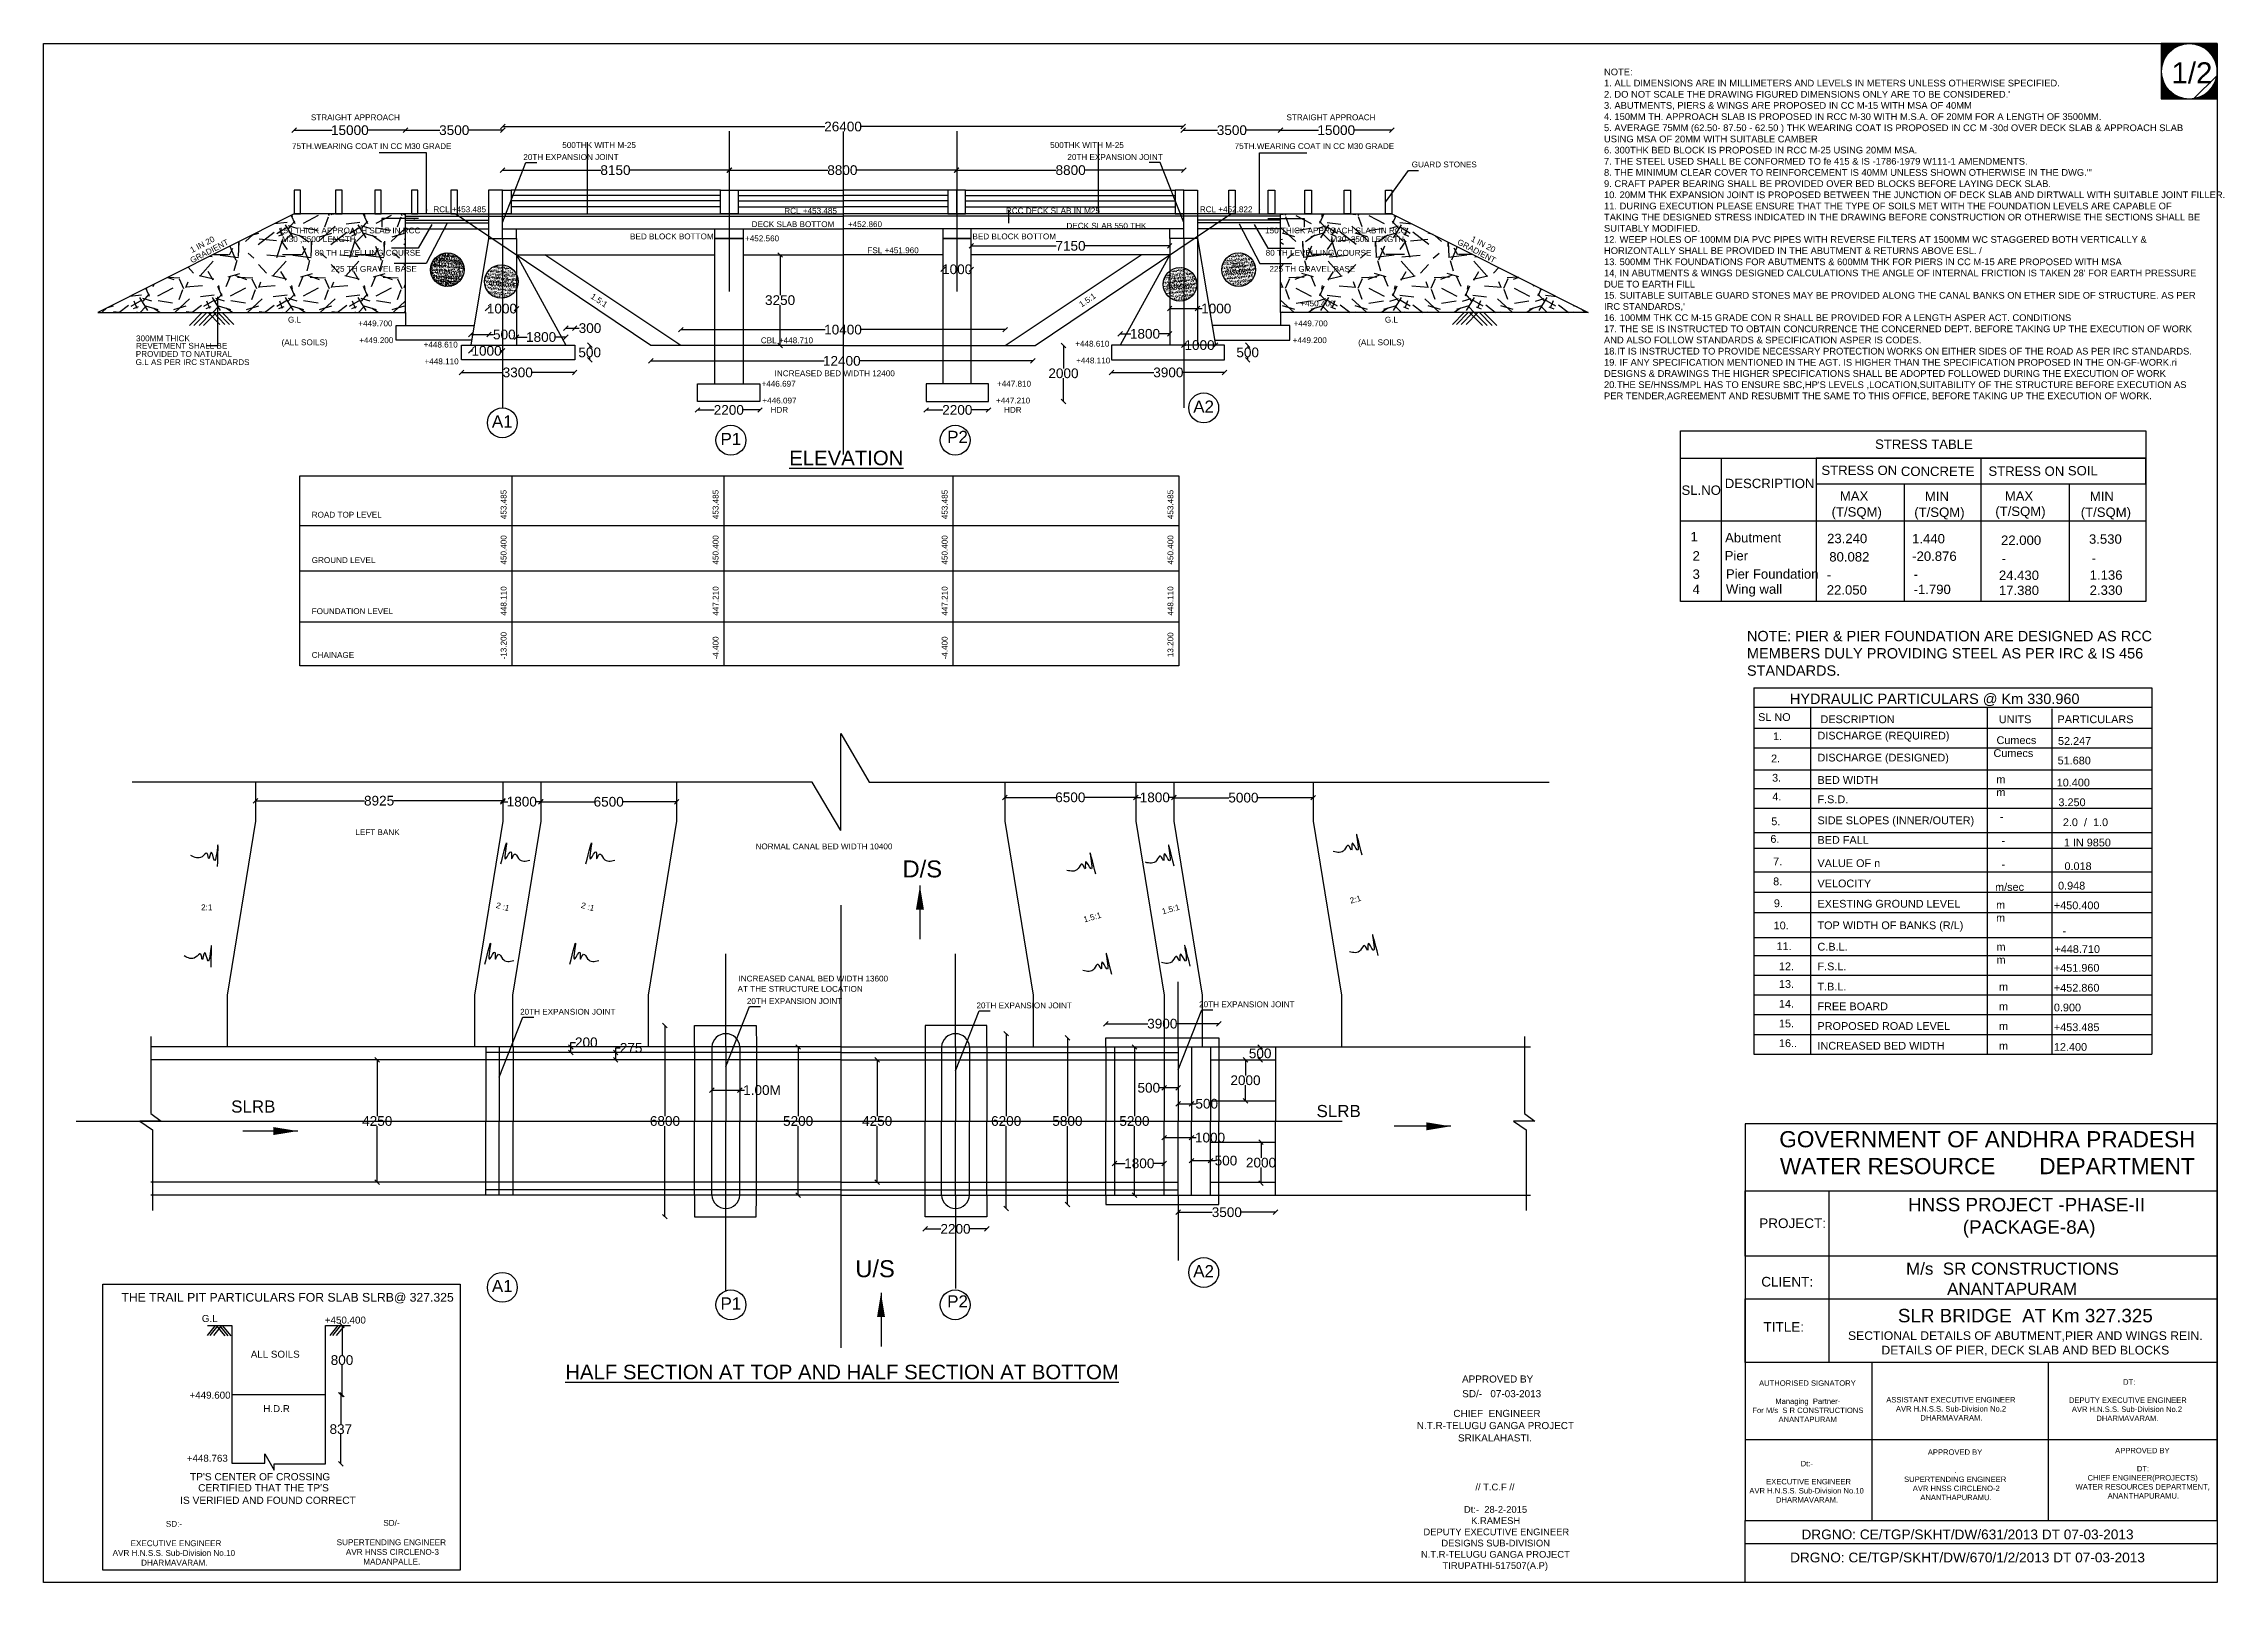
# Model space of a CAD drawing. Header units: millimetres. Extents: x 5124 to 3516387, y 2311 to 45956779.
# Drawn here: x 3471438 to 3516387, y 45925044 to 45956779 of the extents above; entities outside this region: 3.
import ezdxf

# ---------------------------------------------------------------- set-up
doc = ezdxf.new("R2010")
doc.units = ezdxf.units.MM
doc.header["$MEASUREMENT"] = 0
for name, color, linetype in [('DIMENSION', 7, 'Continuous'), ('DRAWING', 7, 'Continuous'), ('TEXT', 7, 'Continuous')]:
    doc.layers.add(name, color=color, linetype=linetype)
doc.styles.get("Standard").update_dxf_attribs({"font": 'arial.ttf', "height": 200})
doc.dimstyles.get("Standard").update_dxf_attribs({"dimtxt": 200, "dimasz": 110, "dimexe": 0.18, "dimexo": 0.0625, "dimgap": 0.09, "dimtad": 0, "dimtih": 1, "dimtoh": 1, "dimdec": 0, "dimzin": 0, "dimdsep": 46, "dimtxsty": 'Standard', "dimblk": 'OBLIQUE', "dimcen": 0.09, "dimse1": 1, "dimse2": 1, "dimadec": 0, "dimazin": 0, "dimtfac": 1, "dimtdec": 0, "dimtofl": 0, "dimtmove": 0, "dimatfit": 3, "dimfxl": 1, "dimtolj": 1, "dimtzin": 0, "dimarcsym": 0})

msp = doc.modelspace()

# ---------------------------------------------------------------- texts
at = {"layer": 'DIMENSION', "insert": (3492520.5, 45953081.7), "char_height": 120, "width": 2015.07, "attachment_point": 1}
msp.add_mtext('DECK SLAB 550 THK ', dxfattribs=at)
at = {"layer": 'DRAWING'}
for s, insert, char_height, width, attachment_point in [('M15', (3479625.1, 45952261.6), 100, 483.458, 1), ('M15', (3496206.9, 45952261.6), 100, 483.458, 3), ('M15', (3480735.1, 45952017.5), 100, 483.458, 1), ('M15', (3494996.9, 45951958.8), 100, 483.458, 3), ('CONCRETE', (3509719.3, 45948054.5), 193.58, 1563.987, 1), ('(T/SQM)', (3508290.9, 45947217.1), 193.58, 1060.822, 1), ('(T/SQM)', (3509995.8, 45947211.1), 193.58, 1060.822, 1), ('(T/SQM)', (3511665.8, 45947229.3), 193.58, 1060.822, 1), ('(T/SQM)', (3513426.7, 45947211.1), 193.58, 1060.822, 1)]:
    msp.add_mtext(s, dxfattribs=dict(at, insert=insert, char_height=char_height, width=width, attachment_point=attachment_point))
at = {"layer": 'TEXT'}
for s, height, p in [('STRAIGHT APPROACH', 120, (3476947.3, 45955198.3)), ('STRAIGHT APPROACH', 120, (3497055.7, 45955198.3)), ('500THK WITH M-25', 120, (3482128.7, 45954625.7)), ('500THK WITH M-25', 120, (3492184.7, 45954625.7)), ('75TH.WEARING COAT IN CC M30 GRADE', 120, (3476557.3, 45954604.3)), ('20TH EXPANSION JOINT ', 120, (3481325.7, 45954378.7)), ('20TH EXPANSION JOINT ', 120, (3492539.2, 45954378.7)), ('75TH.WEARING COAT IN CC M30 GRADE', 120, (3495987.8, 45954604.3)), ('GUARD STONES', 120, (3499636.8, 45954226.3)), ('RCL +453.485', 120, (3479472, 45953301.5)), ('RCL +453.485', 120, (3486704.6, 45953270.5)), ('RCC DECK SLAB IN M25', 120, (3491272.7, 45953273.1)), ('RCL +452.822', 120, (3495269.8, 45953301.5)), ('150 THICK APPROACH SLAB IN RCC', 120, (3476288.8, 45952864.7)), ('DECK SLAB BOTTOM      +452.860', 120, (3486032.2, 45952994.1)), ('150 THICK APPROACH SLAB IN RCC', 120, (3496615.7, 45952864.7)), ('M30 ,3500 LENGTH', 120, (3476351.6, 45952685)), ('80 TH LEVELLING COURSE', 120, (3477027.3, 45952404.5)), ('BED BLOCK BOTTOM', 120, (3483526, 45952742)), ('+452.560', 120, (3485895, 45952701.4)), ('FSL +451.960', 120, (3488417.7, 45952456)), ('BED BLOCK BOTTOM', 120, (3490583, 45952742)), ('80 TH LEVELLING COURSE', 120, (3496626.8, 45952404.5)), ('M30 ,3500 LENGTH', 120, (3497962.7, 45952685)), ('225 TH GRAVEL BASE', 120, (3477361.2, 45952072)), ('40MSA', 120, (3479491.5, 45952017.6)), ('40MSA', 120, (3495788.3, 45952017.6)), ('225 TH GRAVEL BASE', 120, (3496704.6, 45952072)), ('40MSA', 120, (3480601.5, 45951773.5)), ('40MSA', 120, (3494578.4, 45951714.8)), ('G.L', 120, (3476474.4, 45951024.7)), ('+450.400', 120, (3497340.5, 45951358.6)), ('G.L', 120, (3499084.4, 45951024.7)), ('300MM THICK', 120, (3473344, 45950639.8)), ('+449.700', 120, (3477925.5, 45950947.9)), ('+449.200', 120, (3477944, 45950601.4)), ('CBL +448.710', 120, (3486221.2, 45950599.3)), ('+449.200', 120, (3497182.8, 45950601.4)), ('+449.700', 120, (3497201.3, 45950947.9)), ('G.L AS PER IRC STANDARDS', 120, (3473335.2, 45950148.9)), ('PROVIDED TO NATURAL', 120, (3473338.1, 45950318)), ('REVETMENT SHALL BE', 120, (3473343.6, 45950486.3)), ('(ALL SOILS)', 120, (3476343.4, 45950557.8)), ('+448.610', 120, (3479270.6, 45950511.1)), ('+448.110', 120, (3479289.1, 45950164.6)), ('+448.610', 120, (3492701.6, 45950529.6)), ('+448.110', 120, (3492720.1, 45950183.1)), ('(ALL SOILS)', 120, (3498534.2, 45950557.8)), ('+446.697', 120, (3486235.6, 45949703.9)), ('INCREASED BED WIDTH 12400', 120, (3486505.7, 45949918.7)), ('+447.810', 120, (3491087.8, 45949703.9)), ('+446.097', 120, (3486254.1, 45949357.4)), ('+447.210', 120, (3491069.3, 45949357.4)), ('A2', 250, (3495134.3, 45949166.8)), ('A1', 250, (3480678.5, 45948860.3)), ('HDR', 120, (3486421.1, 45949164.9)), ('HDR', 120, (3491233.4, 45949164.9)), ('P1', 250, (3485390.3, 45948500.3)), ('P2', 250, (3490062.3, 45948542.8)), ('STRESS TABLE', 193.584, (3509187.9, 45948419.8)), ('%%UELEVATION', 300, (3486807.1, 45948083.4)), ('STRESS ON ', 193.58, (3508081.6, 45947881.3)), ('STRESS ON ', 193.58, (3511523.9, 45947864.4)), ('SOIL ', 193.58, (3513161, 45947873.5)), ('SL.NO ', 193.58, (3505198.2, 45947472)), ('DESCRIPTION ', 193.584, (3506090.3, 45947611)), ('MAX', 193.58, (3508461.7, 45947351.7)), ('MAX', 193.58, (3511860.8, 45947351.7)), ('ROAD TOP LEVEL', 120, (3476964.5, 45947002.9)), ('MIN', 193.58, (3510214.3, 45947345.1)), ('MIN', 193.58, (3513613.4, 45947345.1)), ('1', 193.6, (3505383.7, 45946515.1)), ('Abutment ', 193.58, (3506095.6, 45946491.4)), ('23.240', 193.58, (3508198.6, 45946475.7)), ('1.440', 193.58, (3509950.5, 45946471.5)), ('3.530', 193.58, (3513596.2, 45946463.9)), ('2', 193.6, (3505425.8, 45946117.3)), ('Pier', 193.58, (3506088.1, 45946120.1)), ('80.082', 193.58, (3508243.6, 45946097.5)), ('-20.876', 193.58, (3509952.5, 45946110.8)), ('22.000', 193.58, (3511783.8, 45946440)), ('GROUND LEVEL', 120, (3476964.5, 45946066.4)), ('3', 193.6, (3505425.9, 45945740.3)), ('Pier Foundation', 193.584, (3506113.1, 45945743.7)), ('-', 193.6, (3508191.9, 45945726.3)), ('-', 193.6, (3509981.6, 45945737.9)), ('24.430', 193.58, (3511739.7, 45945717.2)), ('-', 193.6, (3511796.4, 45946064.7)), ('1.136', 193.58, (3513610.7, 45945721.2)), ('-', 193.6, (3513652.4, 45946073.3)), ('4', 193.6, (3505425.9, 45945428.8)), ('Wing wall', 193.58, (3506113.1, 45945432.2)), ('22.050', 193.58, (3508191.9, 45945414.8)), ('-1.790', 193.58, (3509981.6, 45945426.4)), ('17.380', 193.58, (3511739.7, 45945405.7)), ('2.330', 193.58, (3513610.7, 45945409.7)), ('FOUNDATION LEVEL', 120, (3476964.5, 45945012.9)), ('CHAINAGE', 120, (3476964.5, 45944109.9)), ('LEFT BANK', 120, (3477864, 45940455.3)), ('NORMAL CANAL BED WIDTH 10400', 120, (3486111.7, 45940162)), ('D/S', 350, (3489142.3, 45939583.4)), ('2:1', 120, (3474684.9, 45938906.5)), ('AT THE STRUCTURE LOCATION', 120, (3485742, 45937224)), ('INCREASED CANAL BED WIDTH 13600', 120, (3485761.2, 45937437.1)), ('20TH EXPANSION JOINT ', 120, (3481259.7, 45936752.2)), ('20TH EXPANSION JOINT ', 120, (3485933.2, 45936972.7)), ('20TH EXPANSION JOINT ', 120, (3490666.2, 45936883.2)), ('20TH EXPANSION JOINT ', 120, (3495255.7, 45936906.2)), ('SLRB', 250, (3475303.9, 45934733.1)), ('SLRB', 250, (3497675.2, 45934640)), ('U/S', 350, (3488168.2, 45931338.1)), ('A2', 250, (3495134.3, 45931337.8)), ('THE TRAIL PIT PARTICULARS FOR SLAB SLRB@ 327.325', 180, (3473042, 45930833.5)), ('A1', 250, (3480678.5, 45931031.3)), ('P1', 250, (3485390.3, 45930671.3)), ('P2', 250, (3490062.3, 45930713.8)), ('G.L', 144, (3474699.6, 45930415.2)), ('+450.400', 144, (3477235.5, 45930382.4)), ('ALL SOILS', 144, (3475709.5, 45929678)), ('%%UHALF SECTION AT TOP AND HALF SECTION AT BOTTOM', 300, (3482191.2, 45929233.1)), ('APPROVED BY ', 146.557, (3500674.4, 45929165.2)), ('+449.600', 144, (3474446.9, 45928834)), ('H.D.R', 144, (3475966, 45928555.9)), ('SD/-   07-03-2013', 146.557, (3500678.1, 45928862.7)), ('N.T.R-TELUGU GANGA PROJECT', 146.557, (3499741.3, 45928205.3)), ('SRIKALAHASTI.', 146.557, (3500591.3, 45927950.1)), ('+448.763', 144, (3474390, 45927532.7)), ("TP'S CENTER OF CROSSING ", 150, (3474454.4, 45927149.2)), ("CERTIFIED THAT THE TP'S  ", 150, (3474623.6, 45926920.5)), ('IS VERIFIED AND FOUND CORRECT', 150, (3474252.7, 45926661.9))]:
    msp.add_text(s, height=height, dxfattribs=at).set_placement(p)
for s, rotation, p in [('GRADIENT', 27.56571, (3474496.3, 45952245)), ('1 IN 20', 27.56571, (3474498.4, 45952458.6)), ('GRADIENT', 332.43429, (3500562.9, 45952648.4)), ('1 IN 20', 332.43429, (3500845.4, 45952713.5)), ('1.5:1', 326.09946, (3482701, 45951536.9)), ('1.5:1', 33.90054, (3492831.9, 45951335.9)), ('453.485', 90, (3480979.4, 45946970.5)), ('453.485', 90, (3485348.9, 45946970.5)), ('453.485', 90, (3490069.9, 45946970.5)), ('453.485', 90, (3494723.9, 45946970.5)), ('450.400', 90, (3480979.4, 45946034)), ('450.400', 90, (3485348.9, 45946034)), ('450.400', 90, (3490069.9, 45946034)), ('450.400', 90, (3494723.9, 45946034)), ('448.110', 90, (3480979.4, 45944980.5)), ('447.210', 90, (3485348.9, 45944980.5)), ('447.210', 90, (3490069.9, 45944980.5)), ('448.110', 90, (3494723.9, 45944980.5)), ('-13.200', 90, (3480979.4, 45944077.5)), ('-4.400', 90, (3485348.9, 45944077.5)), ('-4.400', 90, (3490069.9, 45944077.5)), (' 13.200', 90, (3494723.9, 45944077.5)), ('2 :1', 344.44607, (3480751.6, 45938958.6)), ('2 :1', 344.44607, (3482503.6, 45938958.6)), ('1.5:1', 15.55393, (3494507, 45938819.6)), ('2:1', 15.55393, (3498380.8, 45939041.1)), ('1.5:1', 15.55393, (3492890.3, 45938654.1))]:
    msp.add_text(s, height=120, rotation=rotation, dxfattribs=at).set_placement(p)
at = {"layer": 'TEXT', "color": 5}
msp.add_text('D.L.R.B @ KM 134.402-1', height=230, dxfattribs=at).set_placement((308082.8, 114156.4))
at = {"layer": 'TEXT', "attachment_point": 1}
for s, insert, char_height, width in [('NOTE: \\P1. ALL DIMENSIONS ARE IN MILLIMETERS AND LEVELS IN METERS UNLESS OTHERWISE SPECIFIED.\\P2. DO NOT SCALE THE DRAWING FIGURED DIMENSIONS ONLY ARE TO BE CONSIDERED.\' \\P3. ABUTMENTS, PIERS & WINGS ARE PROPOSED IN CC M-15 WITH MSA OF 40MM  \\P4. 150MM TH. APPROACH SLAB IS PROPOSED IN RCC M-30 WITH M.S.A. OF 20MM FOR A LENGTH OF 3500MM. \\P5. AVERAGE 75MM (62.50- 87.50 - 62.50 ) THK WEARING COAT IS PROPOSED IN CC M -30d OVER DECK SLAB & APPROACH SLAB USING MSA OF 20MM WITH SUITABLE CAMBER  \\P6. 300THK BED BLOCK IS PROPOSED IN RCC M-25 USING 20MM MSA. \\P7. THE STEEL USED SHALL BE CONFORMED TO fe 415 & IS -1786-1979 W111-1 AMENDMENTS. \\P8. THE MINIMUM CLEAR COVER TO REINFORCEMENT IS 40MM UNLESS SHOWN OTHERWISE IN THE DWG.\'" \\P9. CRAFT PAPER BEARING SHALL BE PROVIDED OVER BED BLOCKS BEFORE LAYING DECK SLAB. \\P10. 20MM THK EXPANSION JOINT IS PROPOSED BETWEEN THE JUNCTION OF DECK SLAB AND DIRTWALL WITH SUITABLE JOINT FILLER. \\P11. DURING EXECUTION PLEASE ENSURE THAT THE TYPE OF SOILS MET WITH THE FOUNDATION LEVELS ARE CAPABLE OF TAKING THE DESIGNED STRESS INDICATED IN THE DRAWING BEFORE CONSTRUCTION OR OTHERWISE THE SECTIONS SHALL BE SUITABLY MODIFIED. \\P12. WEEP HOLES OF 100MM DIA PVC PIPES WITH REVERSE FILTERS AT 1500MM WC STAGGERED BOTH VERTICALLY & HORIZONTALLY SHALL BE PROVIDED IN THE ABUTMENT & RETURNS ABOVE ESL. / \\P13. 500MM THK FOUNDATIONS FOR ABUTMENTS & 600MM THK FOR PIERS IN CC M-15 ARE PROPOSED WITH MSA \\P14, IN ABUTMENTS & WINGS DESIGNED CALCULATIONS THE ANGLE OF INTERNAL FRICTION IS TAKEN 28\' FOR EARTH PRESSURE DUE TO EARTH FILL \\P15. SUITABLE SUITABLE GUARD STONES MAY BE PROVIDED ALONG THE CANAL BANKS ON ETHER SIDE OF STRUCTURE. AS PER IRC STANDARDS,\' \\P16. 100MM THK CC M-15 GRADE CON R SHALL BE PROVIDED FOR A LENGTH ASPER ACT. CONDITIONS \\P17. THE SE IS INSTRUCTED TO OBTAIN CONCURRENCE THE CONCERNED DEPT. BEFORE TAKING UP THE EXECUTION OF WORK AND ALSO FOLLOW STANDARDS & SPECIFICATION ASPER IS CODES.\\P18.IT IS INSTRUCTED TO PROVIDE NECESSARY PROTECTION WORKS ON EITHER SIDES OF THE ROAD AS PER IRC STANDARDS.\\P19. IF ANY SPECIFICATION MENTIONED IN THE AGT. IS HIGHER THAN THE SPECIFICATION PROPOSED IN THE ON-GF-WORK.ri DESIGNS & DRAWINGS THE HIGHER SPECIFICATIONS SHALL BE ADOPTED FOLLOWED DURING THE EXECUTION OF WORK \\P20.THE SE/HNSS/MPL HAS TO ENSURE SBC,HP\'S LEVELS ,LOCATION,SUITABILITY OF THE STRUCTURE BEFORE EXECUTION AS PER TENDER,AGREEMENT AND RESUBMIT THE SAME TO THIS OFFICE, BEFORE TAKING UP THE EXECUTION OF WORK.', (3503600, 45956263), 138.1764, 12284.912), ('1/2', (3515296.8, 45956392.7), 434.48, 616.609), ('\\PNOTE: PIER & PIER FOUNDATION ARE DESIGNED AS RCC MEMBERS DULY PROVIDING STEEL AS PER IRC & IS 456 STANDARDS.', (3506547, 45945022.5), 213.4239, 9781.001), ('\\PHYDRAULIC PARTICULARS @ Km 330.960', (3507432.2, 45943728.8), 213.424, 9076.723), (' SL NO', (3506714.7, 45942969.4), 160.07, 1180.245), (' DESCRIPTION ', (3508000.3, 45942924.2), 160.068, 2727.996), ('UNITS', (3511738.4, 45942924.2), 160.07, 1062.344), ('PARTICULARS', (3512947.9, 45942924.2), 160.068, 2544.491), ('1.', (3507085.6, 45942574.1), 160.07, 236.297), ('DISCHARGE (REQUIRED)', (3508000.3, 45942587.4), 160.068, 4463.254), (' Cumecs \\PCumecs \\P ', (3511628.6, 45942492.8), 160.07, 998.575), ('52.247', (3512957.9, 45942475.7), 160.07, 880.985), ('2.', (3507044.6, 45942115.8), 160.07, 236.297), ('3.', (3507064.6, 45941718), 160.07, 236.297), ('DISCHARGE (DESIGNED)', (3508000.3, 45942134.1), 160.068, 4442.825), ('\\P51.680', (3512950.3, 45942340.2), 160.07, 1089.976), ('4.', (3507070.4, 45941331), 160.07, 236.297), ('BED WIDTH', (3508000.3, 45941672.1), 160.07, 2020.551), ('F.S.D.', (3508000.3, 45941273.9), 160.07, 986.591), ('m \\Pm ', (3511688.3, 45941685.4), 160.07, 188.231), ('10.400', (3512931.4, 45941619.1), 160.07, 583.007), ('5.', (3507049, 45940820), 160.07, 236.297), ('SIDE SLOPES (INNER/OUTER)', (3508000.3, 45940839.9), 160.068, 16267.8), ('-', (3511760.8, 45940917.3), 160.1, 188.231), ('3.250', (3512967.3, 45941212.3), 160.07, 731.996), ('2.0  /  1.0', (3513058, 45940800.2), 160.068, 1173.002), ('6.', (3507029.4, 45940456.8), 160.07, 236.297), ('BED FALL', (3508000.3, 45940435.9), 160.07, 1708.862), ('1 IN 9850', (3513078.1, 45940382.9), 160.07, 1119.708), ('7.', (3507086.7, 45939992.7), 160.07, 236.297), ('VALUE OF n', (3508000.3, 45939956.4), 160.07, 2112.936), ('-', (3511795.1, 45940421.5), 160.1, 188.231), ('8.', (3507086.7, 45939580.9), 160.07, 236.297), ('VELOCITY', (3508000.3, 45939538.1), 160.07, 1826.74), ('m/sec', (3511661.7, 45939465.7), 160.07, 694.323), ('-', (3511795.1, 45939933.4), 160.1, 188.231), ('0.948', (3512958.9, 45939493.1), 160.07, 732.65), (' 0.018 \\P', (3513028.9, 45939894.8), 160.07, 733.042), ('9.', (3507102, 45939130), 160.07, 236.297), ('EXESTING GROUND LEVEL', (3508000.3, 45939119.7), 160.068, 4200.872), ('m \\Pm ', (3511682.3, 45939098.3), 160.07, 188.231), ('+450.400', (3512873.1, 45939086.4), 160.07, 1187.073), ('10.', (3507097.1, 45938672.3), 160.07, 236.297), ('TOP WIDTH OF BANKS (R/L)', (3508000.3, 45938675.7), 160.068, 4956.098), ('11.', (3507156.4, 45938243.7), 160.07, 236.297), ('C.B.L.', (3508000.3, 45938233.9), 160.07, 978.275), ('m \\Pm ', (3511690.6, 45938231.4), 160.07, 188.231), ('+448.710', (3512884.3, 45938184.8), 160.07, 1187.073), ('-', (3513054.3, 45938559.5), 160.1, 1327.822), ('12.', (3507206, 45937829.8), 160.07, 236.297), ('F.S.L.', (3508000.3, 45937827.2), 160.07, 925.121), ('\\P+451.960', (3512873.1, 45938064.9), 160.07, 1187.073), ('13.', (3507206.7, 45937464.2), 160.07, 236.297), ('T.B.L.', (3508000.3, 45937411.7), 160.07, 946.817), ('m ', (3511743.2, 45937409.3), 160.07, 321.96), ('+452.860', (3512873.1, 45937387.1), 160.07, 1187.073), ('14.', (3507206.7, 45937057.4), 160.07, 236.297), ('FREE BOARD', (3508000.3, 45937004.9), 160.07, 2428.308), ('m ', (3511743.2, 45937002.5), 160.07, 321.96), ('0.900', (3512873.1, 45936980.4), 160.07, 1187.073), ('15.', (3507206.7, 45936650.7), 160.07, 236.297), ('PROPOSED ROAD LEVEL', (3508000.3, 45936598.2), 160.068, 3131.814), ('m ', (3511743.2, 45936595.8), 160.07, 321.96), ('+453.485', (3512873.1, 45936573.6), 160.07, 1187.073), ('16..', (3507206.7, 45936244), 160.07, 236.297), ('INCREASED BED WIDTH', (3508000.3, 45936191.4), 160.068, 3103.579), ('m ', (3511743.2, 45936189), 160.07, 321.96), ('12.400', (3512873.1, 45936166.9), 160.07, 1187.073), ('PROJECT:', (3506800.3, 45932550.7), 199.25, 1859.07), ('\\pi1019.9;M/s  SR CONSTRUCTIONS \\P\\pi1865.1;ANANTAPURAM', (3508807, 45931639.4), 250.132, 6383.076), ('CLIENT:', (3506842.5, 45931344.8), 199.25, 1859.07), ('\\pi1694.1;SLR BRIDGE  AT Km 327.325\\P\\pi666.07;{\\H0.64682x;SECTIONAL DETAILS OF ABUTMENT,PIER AND WINGS REIN.                    \\P\\pi1354.6;DETAILS OF PIER, DECK SLAB AND BED BLOCKS}', (3507963.8, 45930685), 277.339, 8609.367), ('TITLE:', (3506888.4, 45930411), 199.25, 1080.455), ('\\pi1818;AUTHORISED SIGNATORY\\P\\pi2813.9;\\P\\pi2151.8;Managing  Partner-\\P\\pi1680.1;For M/s  S R CONSTRUCTIONS\\P\\pi2219.3;ANANTAPURAM', (3504978.3, 45929210.1), 112.123, 5627.805), ('\\pi2651.1;  DT:\\P\\pi2813.9;\\P\\pi1579; DEPUTY EXECUTIVE ENGINEER\\P\\pi1682;AVR H.N.S.S. Sub-Division No.2\\P\\pi2187.1;DHARMAVARAM.', (3511561.2, 45929232.1), 112.123, 5627.805), ('\\pi2813.9;\\P\\P\\pi1483.2;ASSISTANT EXECUTIVE ENGINEER\\P\\pi1682;AVR H.N.S.S. Sub-Division No.2\\P\\pi2187.1;DHARMAVARAM.', (3507935, 45929240.9), 112.123, 5627.805), ('CHIEF  ENGINEER', (3500495.1, 45928602.2), 146.557, 4116.147), ('\\pi2253.1;APPROVED BY\\P\\pi2813.9;\\P\\pi2806.1;.  \\P\\pi1765.3;SUPERTENDING ENGINEER                \\P\\pi1899.8; AVR HNSS CIRCLENO-2\\P\\pi0;^I^I^I^I       ANANTHAPURAMU.', (3508021.2, 45927787.4), 112.123, 5627.805), ('\\pi2253.1;APPROVED BY\\P\\pi2813.9;\\P\\pi2700.6;DT:   \\P\\pi1684.9;CHIEF ENGINEER(PROJECTS)                \\P\\pi1438.1;WATER RESOURCES DEPARTMENT,\\P\\pi0;^I^I^I^I       ANANTHAPURAMU.', (3511882.6, 45927819.1), 112.123, 5627.805), ('\\pi2696.2;Dt:- \\P\\pi2813.9;\\P\\pi1896.6;  EXECUTIVE ENGINEER\\P\\pi1638.1;AVR H.N.S.S. Sub-Division No.10\\P\\pi2187.1;DHARMAVARAM.', (3504958.5, 45927551), 112.123, 5627.805), ('\\pi3078.1;// T.C.F //\\P\\pi3481.9;\\P\\pi2841.5;Dt:-  28-2-2015\\P\\pi2990.6;K.RAMESH \\P\\pi1953.8; DEPUTY EXECUTIVE ENGINEER\\P\\pi2377.3;DESIGNS SUB-DIVISION  \\P\\pi1956.7;N.T.R-TELUGU GANGA PROJECT\\P\\pi2399.8;TIRUPATHI-517507(A.P)', (3497870.7, 45927080.3), 138.74, 6963.77), ('\\pi4077.2;SD:- \\P\\pi4238.5;\\P\\pi3256.8;  EXECUTIVE ENGINEER\\P\\pi2980.1;AVR H.N.S.S. Sub-Division No.10\\P\\pi3567.7;DHARMAVARAM.', (3469880.6, 45926311.7), 120, 8476.996), ('\\pi4215.2; \\P\\pi4238.5;\\P\\pi4077.2;SD/-\\P\\pi4191.9;  \\P\\pi3116.3;SUPERTENDING ENGINEER                \\P\\pi3259.5; AVR HNSS CIRCLENO-3    \\P\\pi3665.1;MADANPALLE.', (3474362.6, 45926732.1), 120, 8476.996), ('\\pi2333.3;DRGNO: CE/TGP/SKHT/DW/631/2013 DT 07-03-2013', (3505337.1, 45926134.6), 201.309, 11477.707), ('\\pi2098.7;DRGNO: CE/TGP/SKHT/DW/670/1/2/2013 DT 07-03-2013', (3505337.1, 45925658.5), 201.309, 11477.707)]:
    msp.add_mtext(s, dxfattribs=dict(at, insert=insert, char_height=char_height, width=width))
at = {"layer": 'TEXT', "color": 7, "width": 9491.239, "attachment_point": 5}
for s, insert, char_height in [('GOVERNMENT OF ANDHRA PRADESH\\PWATER RESOURCE       DEPARTMENT', (3511500.8, 45933903.9), 332.807), ('HNSS PROJECT -PHASE-II\\P (PACKAGE-8A)', (3512309.6, 45932562), 277.339)]:
    msp.add_mtext(s, dxfattribs=dict(at, insert=insert, char_height=char_height))

# ---------------------------------------------------------------- blocks, each defined once
blk = doc.blocks.new('_Oblique')
at = {"color": 0, "linetype": 'ByBlock', "lineweight": -2}
blk.add_line((-0.5, -0.5), (0.5, 0.5), dxfattribs=at)
blk = doc.blocks.new('*D35')
at = {"layer": 'Defpoints', "color": 0, "transparency": 16777216}
for p in [(3480054, 45950258), (3482384, 45950258), (3482384, 45949996)]:
    blk.add_point(p, dxfattribs=at)
at = {"layer": 'DRAWING', "color": 0, "lineweight": -2, "transparency": 16777216}
for p, q in [((3480054, 45949996), (3480913, 45949996)), ((3482384, 45949996), (3481509, 45949996))]:
    blk.add_line(p, q, dxfattribs=at)
at = {"layer": 'DRAWING', "color": 0, "lineweight": -2, "transparency": 16777216, "xscale": 95, "yscale": 95, "zscale": 95, "rotation": 180}
blk.add_blockref('_Oblique', (3480054, 45949996), dxfattribs=at)
at = {"layer": 'DRAWING', "color": 0, "lineweight": -2, "transparency": 16777216, "xscale": 95, "yscale": 95, "zscale": 95}
blk.add_blockref('_Oblique', (3482384, 45949996), dxfattribs=at)
at = {"layer": 'DRAWING', "color": 0, "transparency": 16777216, "insert": (3481211, 45949996), "char_height": 200, "attachment_point": 5}
blk.add_mtext('\\A1;3300', dxfattribs=at)
blk = doc.blocks.new('*D36')
at = {"layer": 'Defpoints', "color": 0, "transparency": 16777216}
for p in [(3482384, 45950560), (3482384, 45950258), (3482694, 45950258)]:
    blk.add_point(p, dxfattribs=at)
at = {"layer": 'DRAWING', "color": 0, "lineweight": -2, "transparency": 16777216}
for p, q in [((3482694, 45950560), (3482694, 45950511)), ((3482694, 45950258), (3482694, 45950307))]:
    blk.add_line(p, q, dxfattribs=at)
at = {"layer": 'DRAWING', "color": 0, "lineweight": -2, "transparency": 16777216, "xscale": 95, "yscale": 95, "zscale": 95}
for p, rotation in [((3482694, 45950560), 90), ((3482694, 45950258), 270)]:
    blk.add_blockref('_Oblique', p, dxfattribs=dict(at, rotation=rotation))
at = {"layer": 'DRAWING', "color": 0, "transparency": 16777216, "insert": (3482694, 45950409), "char_height": 200, "attachment_point": 5}
blk.add_mtext('\\A1;500', dxfattribs=at)
blk = doc.blocks.new('*D30')
at = {"layer": 'Defpoints', "color": 0, "transparency": 16777216}
for p in [(3483956, 45950555), (3491826, 45950555), (3491826, 45950234)]:
    blk.add_point(p, dxfattribs=at)
at = {"layer": 'DRAWING', "color": 0, "lineweight": -2, "transparency": 16777216}
for p, q in [((3483956, 45950234), (3487524, 45950234)), ((3491826, 45950234), (3488257, 45950234))]:
    blk.add_line(p, q, dxfattribs=at)
at = {"layer": 'DRAWING', "color": 0, "lineweight": -2, "transparency": 16777216, "xscale": 95, "yscale": 95, "zscale": 95, "rotation": 180}
blk.add_blockref('_Oblique', (3483956, 45950234), dxfattribs=at)
at = {"layer": 'DRAWING', "color": 0, "lineweight": -2, "transparency": 16777216, "xscale": 95, "yscale": 95, "zscale": 95}
blk.add_blockref('_Oblique', (3491826, 45950234), dxfattribs=at)
at = {"layer": 'DRAWING', "color": 0, "transparency": 16777216, "insert": (3487890, 45950234), "char_height": 200, "attachment_point": 5}
blk.add_mtext('\\A1;12400', dxfattribs=at)
blk = doc.blocks.new('*D37')
at = {"layer": 'Defpoints', "color": 0, "transparency": 16777216}
for p in [(3484918.5, 45949400.5), (3486204, 45949400.5), (3486204, 45949222.5)]:
    blk.add_point(p, dxfattribs=at)
at = {"layer": 'DRAWING', "color": 0, "lineweight": -2, "transparency": 16777216}
for p, q in [((3484918.5, 45949222.5), (3485261.16, 45949222.5)), ((3486204, 45949222.5), (3485861.34, 45949222.5))]:
    blk.add_line(p, q, dxfattribs=at)
at = {"layer": 'DRAWING', "color": 0, "lineweight": -2, "transparency": 16777216, "xscale": 95, "yscale": 95, "zscale": 95, "rotation": 180}
blk.add_blockref('_Oblique', (3484918.5, 45949222.5), dxfattribs=at)
at = {"layer": 'DRAWING', "color": 0, "lineweight": -2, "transparency": 16777216, "xscale": 95, "yscale": 95, "zscale": 95}
blk.add_blockref('_Oblique', (3486204, 45949222.5), dxfattribs=at)
at = {"layer": 'DRAWING', "color": 0, "transparency": 16777216, "insert": (3485561.25, 45949222.5), "char_height": 200, "attachment_point": 5}
blk.add_mtext('\\A1;2200', dxfattribs=at)
blk = doc.blocks.new('*D38')
at = {"layer": 'Defpoints', "color": 0, "transparency": 16777216}
for p in [(3491258, 45950879), (3484573, 45950555), (3491258, 45950578)]:
    blk.add_point(p, dxfattribs=at)
at = {"layer": 'DRAWING', "color": 0, "lineweight": -2, "transparency": 16777216}
for p, q in [((3484573, 45950879), (3487549, 45950879)), ((3491258, 45950879), (3488282, 45950879))]:
    blk.add_line(p, q, dxfattribs=at)
at = {"layer": 'DRAWING', "color": 0, "lineweight": -2, "transparency": 16777216, "xscale": 95, "yscale": 95, "zscale": 95, "rotation": 180}
blk.add_blockref('_Oblique', (3484573, 45950879), dxfattribs=at)
at = {"layer": 'DRAWING', "color": 0, "lineweight": -2, "transparency": 16777216, "xscale": 95, "yscale": 95, "zscale": 95}
blk.add_blockref('_Oblique', (3491258, 45950879), dxfattribs=at)
at = {"layer": 'DRAWING', "color": 0, "transparency": 16777216, "insert": (3487915, 45950879), "char_height": 200, "attachment_point": 5}
blk.add_mtext('\\A1;10400', dxfattribs=at)
blk = doc.blocks.new('*D39')
at = {"layer": 'Defpoints', "color": 0, "transparency": 16777216}
for p in [(3476602, 45954992), (3476602, 45953266), (3478899, 45953266)]:
    blk.add_point(p, dxfattribs=at)
at = {"layer": 'DRAWING', "color": 0, "lineweight": -2, "transparency": 16777216}
for p, q in [((3476602, 45954992), (3477384, 45954992)), ((3478899, 45954992), (3478117, 45954992))]:
    blk.add_line(p, q, dxfattribs=at)
at = {"layer": 'DRAWING', "color": 0, "lineweight": -2, "transparency": 16777216, "xscale": 95, "yscale": 95, "zscale": 95, "rotation": 180}
blk.add_blockref('_Oblique', (3476602, 45954992), dxfattribs=at)
at = {"layer": 'DRAWING', "color": 0, "lineweight": -2, "transparency": 16777216, "xscale": 95, "yscale": 95, "zscale": 95}
blk.add_blockref('_Oblique', (3478899, 45954992), dxfattribs=at)
at = {"layer": 'DRAWING', "color": 0, "transparency": 16777216, "insert": (3477750, 45954992), "char_height": 200, "attachment_point": 5}
blk.add_mtext('\\A1;15000', dxfattribs=at)
blk = doc.blocks.new('*D31')
at = {"layer": 'Defpoints', "color": 0, "transparency": 16777216}
for p in [(3478898, 45954944), (3480906, 45954992), (3480906, 45954916)]:
    blk.add_point(p, dxfattribs=at)
at = {"layer": 'DRAWING', "color": 0, "lineweight": -2, "transparency": 16777216}
for p, q in [((3478898, 45954992), (3479603, 45954992)), ((3480906, 45954992), (3480200, 45954992))]:
    blk.add_line(p, q, dxfattribs=at)
at = {"layer": 'DRAWING', "color": 0, "lineweight": -2, "transparency": 16777216, "xscale": 95, "yscale": 95, "zscale": 95, "rotation": 180}
blk.add_blockref('_Oblique', (3478898, 45954992), dxfattribs=at)
at = {"layer": 'DRAWING', "color": 0, "lineweight": -2, "transparency": 16777216, "xscale": 95, "yscale": 95, "zscale": 95}
blk.add_blockref('_Oblique', (3480906, 45954992), dxfattribs=at)
at = {"layer": 'DRAWING', "color": 0, "transparency": 16777216, "insert": (3479902, 45954992), "char_height": 200, "attachment_point": 5}
blk.add_mtext('\\A1;3500', dxfattribs=at)
blk = doc.blocks.new('*D40')
at = {"layer": 'Defpoints', "color": 0, "transparency": 16777216}
for p in [(3485574, 45954168), (3480894, 45953756), (3485574, 45953756)]:
    blk.add_point(p, dxfattribs=at)
at = {"layer": 'DRAWING', "color": 0, "lineweight": -2, "transparency": 16777216}
for p, q in [((3480894, 45954168), (3482926, 45954168)), ((3485574, 45954168), (3483524, 45954168))]:
    blk.add_line(p, q, dxfattribs=at)
at = {"layer": 'DRAWING', "color": 0, "lineweight": -2, "transparency": 16777216, "xscale": 95, "yscale": 95, "zscale": 95, "rotation": 180}
blk.add_blockref('_Oblique', (3480894, 45954168), dxfattribs=at)
at = {"layer": 'DRAWING', "color": 0, "lineweight": -2, "transparency": 16777216, "xscale": 95, "yscale": 95, "zscale": 95}
blk.add_blockref('_Oblique', (3485574, 45954168), dxfattribs=at)
at = {"layer": 'DRAWING', "color": 0, "transparency": 16777216, "insert": (3483225, 45954168), "char_height": 200, "attachment_point": 5}
blk.add_mtext('\\A1;8150', dxfattribs=at)
blk = doc.blocks.new('*D32')
at = {"layer": 'Defpoints', "color": 0, "transparency": 16777216}
for p in [(3490251, 45954168), (3485570, 45953756), (3490251, 45953756)]:
    blk.add_point(p, dxfattribs=at)
at = {"layer": 'DRAWING', "color": 0, "lineweight": -2, "transparency": 16777216}
for p, q in [((3485570, 45954168), (3487603, 45954168)), ((3490251, 45954168), (3488201, 45954168))]:
    blk.add_line(p, q, dxfattribs=at)
at = {"layer": 'DRAWING', "color": 0, "lineweight": -2, "transparency": 16777216, "xscale": 95, "yscale": 95, "zscale": 95, "rotation": 180}
blk.add_blockref('_Oblique', (3485570, 45954168), dxfattribs=at)
at = {"layer": 'DRAWING', "color": 0, "lineweight": -2, "transparency": 16777216, "xscale": 95, "yscale": 95, "zscale": 95}
blk.add_blockref('_Oblique', (3490251, 45954168), dxfattribs=at)
at = {"layer": 'DRAWING', "color": 0, "transparency": 16777216, "insert": (3487902, 45954168), "char_height": 200, "attachment_point": 5}
blk.add_mtext('\\A1;8800', dxfattribs=at)
blk = doc.blocks.new('*D41')
at = {"layer": 'Defpoints', "color": 0, "transparency": 16777216}
for p in [(3493448, 45950258), (3495778, 45950258), (3493448, 45949996)]:
    blk.add_point(p, dxfattribs=at)
at = {"layer": 'DRAWING', "color": 0, "lineweight": -2, "transparency": 16777216}
for p, q in [((3493448, 45949996), (3494323, 45949996)), ((3495778, 45949996), (3494919, 45949996))]:
    blk.add_line(p, q, dxfattribs=at)
at = {"layer": 'DRAWING', "color": 0, "lineweight": -2, "transparency": 16777216, "xscale": 95, "yscale": 95, "zscale": 95, "rotation": 180}
blk.add_blockref('_Oblique', (3493448, 45949996), dxfattribs=at)
at = {"layer": 'DRAWING', "color": 0, "lineweight": -2, "transparency": 16777216, "xscale": 95, "yscale": 95, "zscale": 95}
blk.add_blockref('_Oblique', (3495778, 45949996), dxfattribs=at)
at = {"layer": 'DRAWING', "color": 0, "transparency": 16777216, "insert": (3494621, 45949996), "char_height": 200, "attachment_point": 5}
blk.add_mtext('\\A1;3900', dxfattribs=at)
blk = doc.blocks.new('*D42')
at = {"layer": 'Defpoints', "color": 0, "transparency": 16777216}
for p in [(3491876, 45950555), (3490914, 45949400), (3492459, 45949400)]:
    blk.add_point(p, dxfattribs=at)
at = {"layer": 'DRAWING', "color": 0, "lineweight": -2, "transparency": 16777216}
for p, q in [((3492459, 45950555), (3492459, 45950080)), ((3492459, 45949400), (3492459, 45949876))]:
    blk.add_line(p, q, dxfattribs=at)
at = {"layer": 'DRAWING', "color": 0, "lineweight": -2, "transparency": 16777216, "xscale": 95, "yscale": 95, "zscale": 95}
for p, rotation in [((3492459, 45950555), 90), ((3492459, 45949400), 270)]:
    blk.add_blockref('_Oblique', p, dxfattribs=dict(at, rotation=rotation))
at = {"layer": 'DRAWING', "color": 0, "transparency": 16777216, "insert": (3492459, 45949978), "char_height": 200, "attachment_point": 5}
blk.add_mtext('\\A1;2000', dxfattribs=at)
blk = doc.blocks.new('*D43')
at = {"layer": 'Defpoints', "color": 0, "transparency": 16777216}
for p in [(3489628, 45949400.5), (3490913.5, 45949400.5), (3489628, 45949222.5)]:
    blk.add_point(p, dxfattribs=at)
at = {"layer": 'DRAWING', "color": 0, "lineweight": -2, "transparency": 16777216}
for p, q in [((3489628, 45949222.5), (3489970.66, 45949222.5)), ((3490913.5, 45949222.5), (3490570.84, 45949222.5))]:
    blk.add_line(p, q, dxfattribs=at)
at = {"layer": 'DRAWING', "color": 0, "lineweight": -2, "transparency": 16777216, "xscale": 95, "yscale": 95, "zscale": 95, "rotation": 180}
blk.add_blockref('_Oblique', (3489628, 45949222.5), dxfattribs=at)
at = {"layer": 'DRAWING', "color": 0, "lineweight": -2, "transparency": 16777216, "xscale": 95, "yscale": 95, "zscale": 95}
blk.add_blockref('_Oblique', (3490913.5, 45949222.5), dxfattribs=at)
at = {"layer": 'DRAWING', "color": 0, "transparency": 16777216, "insert": (3490270.75, 45949222.5), "char_height": 200, "attachment_point": 5}
blk.add_mtext('\\A1;2200', dxfattribs=at)
blk = doc.blocks.new('*D44')
at = {"layer": 'Defpoints', "color": 0, "transparency": 16777216}
for p in [(3499230, 45954992), (3496933, 45953266), (3499230, 45953266)]:
    blk.add_point(p, dxfattribs=at)
at = {"layer": 'DRAWING', "color": 0, "lineweight": -2, "transparency": 16777216}
for p, q in [((3496933, 45954992), (3497715, 45954992)), ((3499230, 45954992), (3498448, 45954992))]:
    blk.add_line(p, q, dxfattribs=at)
at = {"layer": 'DRAWING', "color": 0, "lineweight": -2, "transparency": 16777216, "xscale": 95, "yscale": 95, "zscale": 95, "rotation": 180}
blk.add_blockref('_Oblique', (3496933, 45954992), dxfattribs=at)
at = {"layer": 'DRAWING', "color": 0, "lineweight": -2, "transparency": 16777216, "xscale": 95, "yscale": 95, "zscale": 95}
blk.add_blockref('_Oblique', (3499230, 45954992), dxfattribs=at)
at = {"layer": 'DRAWING', "color": 0, "transparency": 16777216, "insert": (3498082, 45954992), "char_height": 200, "attachment_point": 5}
blk.add_mtext('\\A1;15000', dxfattribs=at)
blk = doc.blocks.new('*D33')
at = {"layer": 'Defpoints', "color": 0, "transparency": 16777216}
for p in [(3494926, 45954992), (3494926, 45954916), (3496934, 45954944)]:
    blk.add_point(p, dxfattribs=at)
at = {"layer": 'DRAWING', "color": 0, "lineweight": -2, "transparency": 16777216}
for p, q in [((3494926, 45954992), (3495632, 45954992)), ((3496934, 45954992), (3496229, 45954992))]:
    blk.add_line(p, q, dxfattribs=at)
at = {"layer": 'DRAWING', "color": 0, "lineweight": -2, "transparency": 16777216, "xscale": 95, "yscale": 95, "zscale": 95, "rotation": 180}
blk.add_blockref('_Oblique', (3494926, 45954992), dxfattribs=at)
at = {"layer": 'DRAWING', "color": 0, "lineweight": -2, "transparency": 16777216, "xscale": 95, "yscale": 95, "zscale": 95}
blk.add_blockref('_Oblique', (3496934, 45954992), dxfattribs=at)
at = {"layer": 'DRAWING', "color": 0, "transparency": 16777216, "insert": (3495930, 45954992), "char_height": 200, "attachment_point": 5}
blk.add_mtext('\\A1;3500', dxfattribs=at)
blk = doc.blocks.new('*D45')
at = {"layer": 'Defpoints', "color": 0, "transparency": 16777216}
for p in [(3490258, 45954168), (3490258, 45953756), (3494938, 45953756)]:
    blk.add_point(p, dxfattribs=at)
at = {"layer": 'DRAWING', "color": 0, "lineweight": -2, "transparency": 16777216}
for p, q in [((3490258, 45954168), (3492308, 45954168)), ((3494938, 45954168), (3492906, 45954168))]:
    blk.add_line(p, q, dxfattribs=at)
at = {"layer": 'DRAWING', "color": 0, "lineweight": -2, "transparency": 16777216, "xscale": 95, "yscale": 95, "zscale": 95, "rotation": 180}
blk.add_blockref('_Oblique', (3490258, 45954168), dxfattribs=at)
at = {"layer": 'DRAWING', "color": 0, "lineweight": -2, "transparency": 16777216, "xscale": 95, "yscale": 95, "zscale": 95}
blk.add_blockref('_Oblique', (3494938, 45954168), dxfattribs=at)
at = {"layer": 'DRAWING', "color": 0, "transparency": 16777216, "insert": (3492607, 45954168), "char_height": 200, "attachment_point": 5}
blk.add_mtext('\\A1;8800', dxfattribs=at)
blk = doc.blocks.new('*D46')
at = {"layer": 'Defpoints', "color": 0, "transparency": 16777216}
for p in [(3489976, 45952123), (3490560, 45952123), (3490560, 45952123)]:
    blk.add_point(p, dxfattribs=at)
at = {"layer": 'DRAWING', "color": 0, "lineweight": -2, "transparency": 16777216}
for p, q in [((3489976, 45952123), (3489979, 45952123)), ((3490560, 45952123), (3490557, 45952123))]:
    blk.add_line(p, q, dxfattribs=at)
at = {"layer": 'DRAWING', "color": 0, "lineweight": -2, "transparency": 16777216, "xscale": 95, "yscale": 95, "zscale": 95, "rotation": 180}
blk.add_blockref('_Oblique', (3489976, 45952123), dxfattribs=at)
at = {"layer": 'DRAWING', "color": 0, "lineweight": -2, "transparency": 16777216, "xscale": 95, "yscale": 95, "zscale": 95}
blk.add_blockref('_Oblique', (3490560, 45952123), dxfattribs=at)
at = {"layer": 'DRAWING', "color": 0, "transparency": 16777216, "insert": (3490268, 45952123), "char_height": 200, "attachment_point": 5}
blk.add_mtext('\\A1;1000', dxfattribs=at)
blk = doc.blocks.new('*D47')
at = {"layer": 'Defpoints', "color": 0, "transparency": 16777216}
for p in [(3490560, 45952662), (3494648, 45952662), (3494648, 45952606)]:
    blk.add_point(p, dxfattribs=at)
at = {"layer": 'DRAWING', "color": 0, "lineweight": -2, "transparency": 16777216}
for p, q in [((3490560, 45952606), (3492307, 45952606)), ((3494648, 45952606), (3492902, 45952606))]:
    blk.add_line(p, q, dxfattribs=at)
at = {"layer": 'DRAWING', "color": 0, "lineweight": -2, "transparency": 16777216, "xscale": 95, "yscale": 95, "zscale": 95, "rotation": 180}
blk.add_blockref('_Oblique', (3490560, 45952606), dxfattribs=at)
at = {"layer": 'DRAWING', "color": 0, "lineweight": -2, "transparency": 16777216, "xscale": 95, "yscale": 95, "zscale": 95}
blk.add_blockref('_Oblique', (3494648, 45952606), dxfattribs=at)
at = {"layer": 'DRAWING', "color": 0, "transparency": 16777216, "insert": (3492604, 45952606), "char_height": 200, "attachment_point": 5}
blk.add_mtext('\\A1;7150', dxfattribs=at)
blk = doc.blocks.new('*D48')
at = {"layer": 'Defpoints', "color": 0, "transparency": 16777216}
for p in [(3494648, 45950792), (3493630, 45950560), (3494648, 45950560)]:
    blk.add_point(p, dxfattribs=at)
at = {"layer": 'DRAWING', "color": 0, "lineweight": -2, "transparency": 16777216}
for p, q in [((3493630, 45950792), (3493850, 45950792)), ((3494648, 45950792), (3494428, 45950792))]:
    blk.add_line(p, q, dxfattribs=at)
at = {"layer": 'DRAWING', "color": 0, "lineweight": -2, "transparency": 16777216, "xscale": 95, "yscale": 95, "zscale": 95, "rotation": 180}
blk.add_blockref('_Oblique', (3493630, 45950792), dxfattribs=at)
at = {"layer": 'DRAWING', "color": 0, "lineweight": -2, "transparency": 16777216, "xscale": 95, "yscale": 95, "zscale": 95}
blk.add_blockref('_Oblique', (3494648, 45950792), dxfattribs=at)
at = {"layer": 'DRAWING', "color": 0, "transparency": 16777216, "insert": (3494139, 45950792), "char_height": 200, "attachment_point": 5}
blk.add_mtext('\\A1;1800', dxfattribs=at)
blk = doc.blocks.new('*D49')
at = {"layer": 'Defpoints', "color": 0, "transparency": 16777216}
for p in [(3494938, 45950560), (3495590, 45950560), (3495590, 45950560)]:
    blk.add_point(p, dxfattribs=at)
at = {"layer": 'DRAWING', "color": 0, "lineweight": -2, "transparency": 16777216}
for p, q in [((3494938, 45950560), (3494975, 45950560)), ((3495590, 45950560), (3495553, 45950560))]:
    blk.add_line(p, q, dxfattribs=at)
at = {"layer": 'DRAWING', "color": 0, "lineweight": -2, "transparency": 16777216, "xscale": 95, "yscale": 95, "zscale": 95, "rotation": 180}
blk.add_blockref('_Oblique', (3494938, 45950560), dxfattribs=at)
at = {"layer": 'DRAWING', "color": 0, "lineweight": -2, "transparency": 16777216, "xscale": 95, "yscale": 95, "zscale": 95}
blk.add_blockref('_Oblique', (3495590, 45950560), dxfattribs=at)
at = {"layer": 'DRAWING', "color": 0, "transparency": 16777216, "insert": (3495264, 45950560), "char_height": 200, "attachment_point": 5}
blk.add_mtext('\\A1;1000', dxfattribs=at)
blk = doc.blocks.new('*D50')
at = {"layer": 'Defpoints', "color": 0, "transparency": 16777216}
for p in [(3494648, 45951314), (3495224, 45951314), (3495224, 45951314)]:
    blk.add_point(p, dxfattribs=at)
at = {"layer": 'DRAWING', "color": 0, "lineweight": -2, "transparency": 16777216}
for p, q in [((3494648, 45951314), (3495224, 45951314)), ((3495224, 45951314), (3495319, 45951314))]:
    blk.add_line(p, q, dxfattribs=at)
at = {"layer": 'DRAWING', "color": 0, "lineweight": -2, "transparency": 16777216, "xscale": 95, "yscale": 95, "zscale": 95, "rotation": 180}
blk.add_blockref('_Oblique', (3494648, 45951314), dxfattribs=at)
at = {"layer": 'DRAWING', "color": 0, "lineweight": -2, "transparency": 16777216, "xscale": 95, "yscale": 95, "zscale": 95}
blk.add_blockref('_Oblique', (3495224, 45951314), dxfattribs=at)
at = {"layer": 'DRAWING', "color": 0, "transparency": 16777216, "insert": (3495608, 45951314), "char_height": 200, "attachment_point": 5}
blk.add_mtext('\\A1;1000', dxfattribs=at)
blk = doc.blocks.new('*D51')
at = {"layer": 'Defpoints', "color": 0, "transparency": 16777216}
for p in [(3495778, 45950560), (3495778, 45950258), (3496256, 45950258)]:
    blk.add_point(p, dxfattribs=at)
at = {"layer": 'DRAWING', "color": 0, "lineweight": -2, "transparency": 16777216}
for p, q in [((3496256, 45950560), (3496256, 45950511)), ((3496256, 45950258), (3496256, 45950307))]:
    blk.add_line(p, q, dxfattribs=at)
at = {"layer": 'DRAWING', "color": 0, "lineweight": -2, "transparency": 16777216, "xscale": 95, "yscale": 95, "zscale": 95}
for p, rotation in [((3496256, 45950560), 90), ((3496256, 45950258), 270)]:
    blk.add_blockref('_Oblique', p, dxfattribs=dict(at, rotation=rotation))
at = {"layer": 'DRAWING', "color": 0, "transparency": 16777216, "insert": (3496256, 45950409), "char_height": 200, "attachment_point": 5}
blk.add_mtext('\\A1;500', dxfattribs=at)
blk = doc.blocks.new('*D34')
at = {"layer": 'Defpoints', "color": 0, "transparency": 16777216}
for p in [(3480906, 45954992), (3494926, 45955067), (3494926, 45954992)]:
    blk.add_point(p, dxfattribs=at)
at = {"layer": 'DRAWING', "color": 0, "lineweight": -2, "transparency": 16777216}
for p, q in [((3480906, 45955067), (3487538, 45955067)), ((3494926, 45955067), (3488294, 45955067))]:
    blk.add_line(p, q, dxfattribs=at)
at = {"layer": 'DRAWING', "color": 0, "lineweight": -2, "transparency": 16777216, "xscale": 95, "yscale": 95, "zscale": 95, "rotation": 180}
blk.add_blockref('_Oblique', (3480906, 45955067), dxfattribs=at)
at = {"layer": 'DRAWING', "color": 0, "lineweight": -2, "transparency": 16777216, "xscale": 95, "yscale": 95, "zscale": 95}
blk.add_blockref('_Oblique', (3494926, 45955067), dxfattribs=at)
at = {"layer": 'DRAWING', "color": 0, "transparency": 16777216, "insert": (3487916, 45955067), "char_height": 200, "attachment_point": 5}
blk.add_mtext('\\A1;26400', dxfattribs=at)
blk = doc.blocks.new('*D52')
at = {"layer": 'Defpoints', "color": 0, "transparency": 16777216}
for p in [(3486164, 45952419), (3486618, 45952419), (3486055, 45950555)]:
    blk.add_point(p, dxfattribs=at)
at = {"layer": 'DIMENSION', "color": 0, "lineweight": -2, "transparency": 16777216}
for p, q in [((3486618, 45952419), (3486618, 45951589)), ((3486618, 45950555), (3486618, 45951385))]:
    blk.add_line(p, q, dxfattribs=at)
at = {"layer": 'DIMENSION', "color": 0, "lineweight": -2, "transparency": 16777216, "xscale": 95, "yscale": 95, "zscale": 95}
for p, rotation in [((3486618, 45952419), 90), ((3486618, 45950555), 270)]:
    blk.add_blockref('_Oblique', p, dxfattribs=dict(at, rotation=rotation))
at = {"layer": 'DIMENSION', "color": 0, "transparency": 16777216, "insert": (3486618, 45951487), "char_height": 200, "attachment_point": 5}
blk.add_mtext('\\A1;3250', dxfattribs=at)
blk = doc.blocks.new('*D53')
at = {"layer": 'Defpoints', "color": 0, "transparency": 16777216}
for p in [(3475804, 45941144), (3480903, 45941164), (3480903, 45941144)]:
    blk.add_point(p, dxfattribs=at)
at = {"layer": 'DIMENSION', "color": 0, "lineweight": -2, "transparency": 16777216}
for p, q in [((3475804, 45941164), (3478054, 45941164)), ((3480903, 45941164), (3478653, 45941164))]:
    blk.add_line(p, q, dxfattribs=at)
at = {"layer": 'DIMENSION', "color": 0, "lineweight": -2, "transparency": 16777216, "xscale": 95, "yscale": 95, "zscale": 95, "rotation": 180}
blk.add_blockref('_Oblique', (3475804, 45941164), dxfattribs=at)
at = {"layer": 'DIMENSION', "color": 0, "lineweight": -2, "transparency": 16777216, "xscale": 95, "yscale": 95, "zscale": 95}
blk.add_blockref('_Oblique', (3480903, 45941164), dxfattribs=at)
at = {"layer": 'DIMENSION', "color": 0, "transparency": 16777216, "insert": (3478353, 45941164), "char_height": 200, "attachment_point": 5}
blk.add_mtext('\\A1;8925', dxfattribs=at)
blk = doc.blocks.new('*D54')
at = {"layer": 'Defpoints', "color": 0, "transparency": 16777216}
for p in [(3480903, 45941164), (3481684, 45941144), (3481684, 45941144)]:
    blk.add_point(p, dxfattribs=at)
at = {"layer": 'DIMENSION', "color": 0, "lineweight": -2, "transparency": 16777216}
for p, q in [((3480903, 45941144), (3481005, 45941144)), ((3481684, 45941144), (3481583, 45941144))]:
    blk.add_line(p, q, dxfattribs=at)
at = {"layer": 'DIMENSION', "color": 0, "lineweight": -2, "transparency": 16777216, "xscale": 95, "yscale": 95, "zscale": 95, "rotation": 180}
blk.add_blockref('_Oblique', (3480903, 45941144), dxfattribs=at)
at = {"layer": 'DIMENSION', "color": 0, "lineweight": -2, "transparency": 16777216, "xscale": 95, "yscale": 95, "zscale": 95}
blk.add_blockref('_Oblique', (3481684, 45941144), dxfattribs=at)
at = {"layer": 'DIMENSION', "color": 0, "transparency": 16777216, "insert": (3481294, 45941144), "char_height": 200, "attachment_point": 5}
blk.add_mtext('\\A1;1800', dxfattribs=at)
blk = doc.blocks.new('*D55')
at = {"layer": 'Defpoints', "color": 0, "transparency": 16777216}
for p in [(3481684.5, 45941143.5), (3484486.5, 45941142), (3484486.5, 45941096)]:
    blk.add_point(p, dxfattribs=at)
at = {"layer": 'DIMENSION', "color": 0, "lineweight": -2, "transparency": 16777216}
for p, q in [((3481684.5, 45941142), (3482786.569618, 45941142)), ((3484486.5, 45941142), (3483384.430382, 45941142))]:
    blk.add_line(p, q, dxfattribs=at)
at = {"layer": 'DIMENSION', "color": 0, "lineweight": -2, "transparency": 16777216, "xscale": 95, "yscale": 95, "zscale": 95, "rotation": 180}
blk.add_blockref('_Oblique', (3481684.5, 45941142), dxfattribs=at)
at = {"layer": 'DIMENSION', "color": 0, "lineweight": -2, "transparency": 16777216, "xscale": 95, "yscale": 95, "zscale": 95}
blk.add_blockref('_Oblique', (3484486.5, 45941142), dxfattribs=at)
at = {"layer": 'DIMENSION', "color": 0, "transparency": 16777216, "insert": (3483085.5, 45941142), "char_height": 200, "attachment_point": 5}
blk.add_mtext('\\A1;6500', dxfattribs=at)
blk = doc.blocks.new('*D56')
at = {"layer": 'Defpoints', "color": 0, "transparency": 16777216}
for p in [(3478360, 45935820), (3478276, 45933296), (3478315, 45933296)]:
    blk.add_point(p, dxfattribs=at)
at = {"layer": 'DIMENSION', "color": 0, "lineweight": -2, "transparency": 16777216}
for p, q in [((3478315, 45935820), (3478315, 45934660)), ((3478315, 45933296), (3478315, 45934455))]:
    blk.add_line(p, q, dxfattribs=at)
at = {"layer": 'DIMENSION', "color": 0, "lineweight": -2, "transparency": 16777216, "xscale": 95, "yscale": 95, "zscale": 95}
for p, rotation in [((3478315, 45935820), 90), ((3478315, 45933296), 270)]:
    blk.add_blockref('_Oblique', p, dxfattribs=dict(at, rotation=rotation))
at = {"layer": 'DIMENSION', "color": 0, "transparency": 16777216, "insert": (3478315, 45934558), "char_height": 200, "attachment_point": 5}
blk.add_mtext('\\A1;4250', dxfattribs=at)
blk = doc.blocks.new('*D57')
at = {"layer": 'Defpoints', "color": 0, "transparency": 16777216}
for p in [(3482306, 45936086), (3482306, 45936086), (3482306, 45935972)]:
    blk.add_point(p, dxfattribs=at)
at = {"layer": 'DIMENSION', "color": 0, "lineweight": -2, "transparency": 16777216}
for p, q in [((3482306, 45936086), (3482306, 45936181)), ((3482306, 45936181), (3482402, 45936181)), ((3482306, 45935972), (3482306, 45936086))]:
    blk.add_line(p, q, dxfattribs=at)
at = {"layer": 'DIMENSION', "color": 0, "lineweight": -2, "transparency": 16777216, "xscale": 95, "yscale": 95, "zscale": 95}
for p, rotation in [((3482306, 45936086), 90), ((3482306, 45935972), 270)]:
    blk.add_blockref('_Oblique', p, dxfattribs=dict(at, rotation=rotation))
at = {"layer": 'DIMENSION', "color": 0, "transparency": 16777216, "insert": (3482624, 45936181), "char_height": 200, "attachment_point": 5}
blk.add_mtext('\\A1;200', dxfattribs=at)
blk = doc.blocks.new('*D58')
at = {"layer": 'Defpoints', "color": 0, "transparency": 16777216}
for p in [(3483229.5, 45935972), (3483229.5, 45935972), (3483229.5, 45935819.5)]:
    blk.add_point(p, dxfattribs=at)
at = {"layer": 'DIMENSION', "color": 0, "lineweight": -2, "transparency": 16777216}
for p, q in [((3483229.5, 45935972), (3483229.5, 45936067)), ((3483229.5, 45936067), (3483324.5, 45936067)), ((3483229.5, 45935819.5), (3483229.5, 45935972))]:
    blk.add_line(p, q, dxfattribs=at)
at = {"layer": 'DIMENSION', "color": 0, "lineweight": -2, "transparency": 16777216, "xscale": 95, "yscale": 95, "zscale": 95}
for p, rotation in [((3483229.5, 45935972), 90), ((3483229.5, 45935819.5), 270)]:
    blk.add_blockref('_Oblique', p, dxfattribs=dict(at, rotation=rotation))
at = {"layer": 'DIMENSION', "color": 0, "transparency": 16777216, "insert": (3483547.987, 45936067), "char_height": 200, "attachment_point": 5}
blk.add_mtext('\\A1;275', dxfattribs=at)
blk = doc.blocks.new('*D59')
at = {"layer": 'Defpoints', "color": 0, "transparency": 16777216}
for p in [(3484854, 45936529), (3484245, 45932586), (3484854, 45932586)]:
    blk.add_point(p, dxfattribs=at)
at = {"layer": 'DIMENSION', "color": 0, "lineweight": -2, "transparency": 16777216}
for p, q in [((3484245, 45936529), (3484245, 45934660)), ((3484245, 45932586), (3484245, 45934455))]:
    blk.add_line(p, q, dxfattribs=at)
at = {"layer": 'DIMENSION', "color": 0, "lineweight": -2, "transparency": 16777216, "xscale": 95, "yscale": 95, "zscale": 95}
for p, rotation in [((3484245, 45936529), 90), ((3484245, 45932586), 270)]:
    blk.add_blockref('_Oblique', p, dxfattribs=dict(at, rotation=rotation))
at = {"layer": 'DIMENSION', "color": 0, "transparency": 16777216, "insert": (3484245, 45934558), "char_height": 200, "attachment_point": 5}
blk.add_mtext('\\A1;6800', dxfattribs=at)
blk = doc.blocks.new('*D60')
at = {"layer": 'Defpoints', "color": 0, "transparency": 16777216}
for p in [(3485210, 45935196), (3485788, 45935196), (3485788, 45935196)]:
    blk.add_point(p, dxfattribs=at)
at = {"layer": 'DIMENSION', "color": 0, "lineweight": -2, "transparency": 16777216}
for p, q in [((3485210, 45935196), (3485788, 45935196)), ((3485788, 45935196), (3485883, 45935196))]:
    blk.add_line(p, q, dxfattribs=at)
at = {"layer": 'DIMENSION', "color": 0, "lineweight": -2, "transparency": 16777216, "xscale": 95, "yscale": 95, "zscale": 95, "rotation": 180}
blk.add_blockref('_Oblique', (3485210, 45935196), dxfattribs=at)
at = {"layer": 'DIMENSION', "color": 0, "lineweight": -2, "transparency": 16777216, "xscale": 95, "yscale": 95, "zscale": 95}
blk.add_blockref('_Oblique', (3485788, 45935196), dxfattribs=at)
at = {"layer": 'DIMENSION', "color": 0, "transparency": 16777216, "insert": (3486246, 45935196), "char_height": 200, "attachment_point": 5}
blk.add_mtext('\\A1;1.00M', dxfattribs=at)
blk = doc.blocks.new('*D61')
at = {"layer": 'Defpoints', "color": 0, "transparency": 16777216}
for p in [(3486731, 45936086), (3486731, 45933029), (3486990, 45933029)]:
    blk.add_point(p, dxfattribs=at)
at = {"layer": 'DIMENSION', "color": 0, "lineweight": -2, "transparency": 16777216}
for p, q in [((3486990, 45936086), (3486990, 45934660)), ((3486990, 45933029), (3486990, 45934455))]:
    blk.add_line(p, q, dxfattribs=at)
at = {"layer": 'DIMENSION', "color": 0, "lineweight": -2, "transparency": 16777216, "xscale": 95, "yscale": 95, "zscale": 95}
for p, rotation in [((3486990, 45936086), 90), ((3486990, 45933029), 270)]:
    blk.add_blockref('_Oblique', p, dxfattribs=dict(at, rotation=rotation))
at = {"layer": 'DIMENSION', "color": 0, "transparency": 16777216, "insert": (3486990, 45934558), "char_height": 200, "attachment_point": 5}
blk.add_mtext('\\A1;5200', dxfattribs=at)
blk = doc.blocks.new('*D62')
at = {"layer": 'Defpoints', "color": 0, "transparency": 16777216}
for p in [(3488619, 45935820), (3488619, 45933296), (3488619, 45933296)]:
    blk.add_point(p, dxfattribs=at)
at = {"layer": 'DIMENSION', "color": 0, "lineweight": -2, "transparency": 16777216}
for p, q in [((3488619, 45935820), (3488619, 45934660)), ((3488619, 45933296), (3488619, 45934455))]:
    blk.add_line(p, q, dxfattribs=at)
at = {"layer": 'DIMENSION', "color": 0, "lineweight": -2, "transparency": 16777216, "xscale": 95, "yscale": 95, "zscale": 95}
for p, rotation in [((3488619, 45935820), 90), ((3488619, 45933296), 270)]:
    blk.add_blockref('_Oblique', p, dxfattribs=dict(at, rotation=rotation))
at = {"layer": 'DIMENSION', "color": 0, "transparency": 16777216, "insert": (3488619, 45934558), "char_height": 200, "attachment_point": 5}
blk.add_mtext('\\A1;4250', dxfattribs=at)
blk = doc.blocks.new('*D63')
at = {"layer": 'Defpoints', "color": 0, "transparency": 16777216}
for p in [(3489610, 45932586), (3490880.5, 45932586), (3490880.5, 45932334)]:
    blk.add_point(p, dxfattribs=at)
at = {"layer": 'DIMENSION', "color": 0, "lineweight": -2, "transparency": 16777216}
for p, q in [((3489610, 45932334), (3489933.91, 45932334)), ((3490880.5, 45932334), (3490534.09, 45932334))]:
    blk.add_line(p, q, dxfattribs=at)
at = {"layer": 'DIMENSION', "color": 0, "lineweight": -2, "transparency": 16777216, "xscale": 95, "yscale": 95, "zscale": 95, "rotation": 180}
blk.add_blockref('_Oblique', (3489610, 45932334), dxfattribs=at)
at = {"layer": 'DIMENSION', "color": 0, "lineweight": -2, "transparency": 16777216, "xscale": 95, "yscale": 95, "zscale": 95}
blk.add_blockref('_Oblique', (3490880.5, 45932334), dxfattribs=at)
at = {"layer": 'DIMENSION', "color": 0, "transparency": 16777216, "insert": (3490234, 45932334), "char_height": 200, "attachment_point": 5}
blk.add_mtext('\\A1;2200', dxfattribs=at)
blk = doc.blocks.new('*D64')
at = {"layer": 'Defpoints', "color": 0, "transparency": 16777216}
for p in [(3493332, 45936277), (3492540, 45932838), (3493332, 45932838)]:
    blk.add_point(p, dxfattribs=at)
at = {"layer": 'DIMENSION', "color": 0, "lineweight": -2, "transparency": 16777216}
for p, q in [((3492540, 45936277), (3492540, 45934660)), ((3492540, 45932838), (3492540, 45934455))]:
    blk.add_line(p, q, dxfattribs=at)
at = {"layer": 'DIMENSION', "color": 0, "lineweight": -2, "transparency": 16777216, "xscale": 95, "yscale": 95, "zscale": 95}
for p, rotation in [((3492540, 45936277), 90), ((3492540, 45932838), 270)]:
    blk.add_blockref('_Oblique', p, dxfattribs=dict(at, rotation=rotation))
at = {"layer": 'DIMENSION', "color": 0, "transparency": 16777216, "insert": (3492540, 45934558), "char_height": 200, "attachment_point": 5}
blk.add_mtext('\\A1;5800', dxfattribs=at)
blk = doc.blocks.new('*D65')
at = {"layer": 'Defpoints', "color": 0, "transparency": 16777216}
for p in [(3493742, 45936086), (3493742, 45933029), (3493922, 45933029)]:
    blk.add_point(p, dxfattribs=at)
at = {"layer": 'DIMENSION', "color": 0, "lineweight": -2, "transparency": 16777216}
for p, q in [((3493922, 45936086), (3493922, 45934660)), ((3493922, 45933029), (3493922, 45934455))]:
    blk.add_line(p, q, dxfattribs=at)
at = {"layer": 'DIMENSION', "color": 0, "lineweight": -2, "transparency": 16777216, "xscale": 95, "yscale": 95, "zscale": 95}
for p, rotation in [((3493922, 45936086), 90), ((3493922, 45933029), 270)]:
    blk.add_blockref('_Oblique', p, dxfattribs=dict(at, rotation=rotation))
at = {"layer": 'DIMENSION', "color": 0, "transparency": 16777216, "insert": (3493922, 45934558), "char_height": 200, "attachment_point": 5}
blk.add_mtext('\\A1;5200', dxfattribs=at)
blk = doc.blocks.new('*D66')
at = {"layer": 'Defpoints', "color": 0, "transparency": 16777216}
for p in [(3494534, 45935244), (3494534, 45935244), (3494824, 45935244)]:
    blk.add_point(p, dxfattribs=at)
at = {"layer": 'DIMENSION', "color": 0, "lineweight": -2, "transparency": 16777216}
for p, q in [((3494534, 45935244), (3494438, 45935244)), ((3494824, 45935244), (3494534, 45935244))]:
    blk.add_line(p, q, dxfattribs=at)
at = {"layer": 'DIMENSION', "color": 0, "lineweight": -2, "transparency": 16777216, "xscale": 95, "yscale": 95, "zscale": 95, "rotation": 180}
blk.add_blockref('_Oblique', (3494534, 45935244), dxfattribs=at)
at = {"layer": 'DIMENSION', "color": 0, "lineweight": -2, "transparency": 16777216, "xscale": 95, "yscale": 95, "zscale": 95}
blk.add_blockref('_Oblique', (3494824, 45935244), dxfattribs=at)
at = {"layer": 'DIMENSION', "color": 0, "transparency": 16777216, "insert": (3494218, 45935244), "char_height": 200, "attachment_point": 5}
blk.add_mtext('\\A1;500', dxfattribs=at)
blk = doc.blocks.new('*D67')
at = {"layer": 'Defpoints', "color": 0, "transparency": 16777216}
for p in [(3494824, 45934915), (3495096, 45934915), (3495096, 45934915)]:
    blk.add_point(p, dxfattribs=at)
at = {"layer": 'DIMENSION', "color": 0, "lineweight": -2, "transparency": 16777216}
for p, q in [((3494824, 45934915), (3495096, 45934915)), ((3495096, 45934915), (3495191, 45934915))]:
    blk.add_line(p, q, dxfattribs=at)
at = {"layer": 'DIMENSION', "color": 0, "lineweight": -2, "transparency": 16777216, "xscale": 95, "yscale": 95, "zscale": 95, "rotation": 180}
blk.add_blockref('_Oblique', (3494824, 45934915), dxfattribs=at)
at = {"layer": 'DIMENSION', "color": 0, "lineweight": -2, "transparency": 16777216, "xscale": 95, "yscale": 95, "zscale": 95}
blk.add_blockref('_Oblique', (3495096, 45934915), dxfattribs=at)
at = {"layer": 'DIMENSION', "color": 0, "transparency": 16777216, "insert": (3495412, 45934915), "char_height": 200, "attachment_point": 5}
blk.add_mtext('\\A1;500', dxfattribs=at)
blk = doc.blocks.new('*D68')
at = {"layer": 'Defpoints', "color": 0, "transparency": 16777216}
for p in [(3495096, 45933742), (3495492, 45933742), (3495492, 45933742)]:
    blk.add_point(p, dxfattribs=at)
at = {"layer": 'DIMENSION', "color": 0, "lineweight": -2, "transparency": 16777216}
for p, q in [((3495096, 45933742), (3495492, 45933742)), ((3495492, 45933742), (3495588, 45933742))]:
    blk.add_line(p, q, dxfattribs=at)
at = {"layer": 'DIMENSION', "color": 0, "lineweight": -2, "transparency": 16777216, "xscale": 95, "yscale": 95, "zscale": 95, "rotation": 180}
blk.add_blockref('_Oblique', (3495096, 45933742), dxfattribs=at)
at = {"layer": 'DIMENSION', "color": 0, "lineweight": -2, "transparency": 16777216, "xscale": 95, "yscale": 95, "zscale": 95}
blk.add_blockref('_Oblique', (3495492, 45933742), dxfattribs=at)
at = {"layer": 'DIMENSION', "color": 0, "transparency": 16777216, "insert": (3495808, 45933742), "char_height": 200, "attachment_point": 5}
blk.add_mtext('\\A1;500', dxfattribs=at)
blk = doc.blocks.new('*D69')
at = {"layer": 'Defpoints', "color": 0, "transparency": 16777216}
for p in [(3496211, 45935820), (3497571, 45935820), (3496211, 45934978)]:
    blk.add_point(p, dxfattribs=at)
at = {"layer": 'DIMENSION', "color": 0, "lineweight": -2, "transparency": 16777216}
for p, q in [((3496211, 45935820), (3496211, 45935501)), ((3496211, 45934978), (3496211, 45935297))]:
    blk.add_line(p, q, dxfattribs=at)
at = {"layer": 'DIMENSION', "color": 0, "lineweight": -2, "transparency": 16777216, "xscale": 95, "yscale": 95, "zscale": 95}
for p, rotation in [((3496211, 45935820), 90), ((3496211, 45934978), 270)]:
    blk.add_blockref('_Oblique', p, dxfattribs=dict(at, rotation=rotation))
at = {"layer": 'DIMENSION', "color": 0, "transparency": 16777216, "insert": (3496211, 45935399), "char_height": 200, "attachment_point": 5}
blk.add_mtext('\\A1;2000', dxfattribs=at)
blk = doc.blocks.new('*D70')
at = {"layer": 'Defpoints', "color": 0, "transparency": 16777216}
for p in [(3496513, 45936086), (3496513, 45936086), (3496513, 45935820)]:
    blk.add_point(p, dxfattribs=at)
at = {"layer": 'DIMENSION', "color": 0, "lineweight": -2, "transparency": 16777216}
for p, q in [((3496513, 45936086), (3496513, 45936055)), ((3496513, 45935820), (3496513, 45935851))]:
    blk.add_line(p, q, dxfattribs=at)
at = {"layer": 'DIMENSION', "color": 0, "lineweight": -2, "transparency": 16777216, "xscale": 95, "yscale": 95, "zscale": 95}
for p, rotation in [((3496513, 45936086), 90), ((3496513, 45935820), 270)]:
    blk.add_blockref('_Oblique', p, dxfattribs=dict(at, rotation=rotation))
at = {"layer": 'DIMENSION', "color": 0, "transparency": 16777216, "insert": (3496513, 45935953), "char_height": 200, "attachment_point": 5}
blk.add_mtext('\\A1;500', dxfattribs=at)
blk = doc.blocks.new('*D71')
at = {"layer": 'Defpoints', "color": 0, "transparency": 16777216}
for p in [(3491248.5, 45941233), (3493951.5, 45941233), (3493951.5, 45941143.5)]:
    blk.add_point(p, dxfattribs=at)
at = {"layer": 'DIMENSION', "color": 0, "lineweight": -2, "transparency": 16777216}
for p, q in [((3491248.5, 45941233), (3492301.069618, 45941233)), ((3493951.5, 45941233), (3492898.930382, 45941233))]:
    blk.add_line(p, q, dxfattribs=at)
at = {"layer": 'DIMENSION', "color": 0, "lineweight": -2, "transparency": 16777216, "xscale": 95, "yscale": 95, "zscale": 95, "rotation": 180}
blk.add_blockref('_Oblique', (3491248.5, 45941233), dxfattribs=at)
at = {"layer": 'DIMENSION', "color": 0, "lineweight": -2, "transparency": 16777216, "xscale": 95, "yscale": 95, "zscale": 95}
blk.add_blockref('_Oblique', (3493951.5, 45941233), dxfattribs=at)
at = {"layer": 'DIMENSION', "color": 0, "transparency": 16777216, "insert": (3492600, 45941233), "char_height": 200, "attachment_point": 5}
blk.add_mtext('\\A1;6500', dxfattribs=at)
blk = doc.blocks.new('*D72')
at = {"layer": 'Defpoints', "color": 0, "transparency": 16777216}
for p in [(3493952, 45941233), (3494733, 45941233), (3494733, 45941232)]:
    blk.add_point(p, dxfattribs=at)
at = {"layer": 'DIMENSION', "color": 0, "lineweight": -2, "transparency": 16777216}
for p, q in [((3493952, 45941232), (3494053, 45941232)), ((3494733, 45941232), (3494631, 45941232))]:
    blk.add_line(p, q, dxfattribs=at)
at = {"layer": 'DIMENSION', "color": 0, "lineweight": -2, "transparency": 16777216, "xscale": 95, "yscale": 95, "zscale": 95, "rotation": 180}
blk.add_blockref('_Oblique', (3493952, 45941232), dxfattribs=at)
at = {"layer": 'DIMENSION', "color": 0, "lineweight": -2, "transparency": 16777216, "xscale": 95, "yscale": 95, "zscale": 95}
blk.add_blockref('_Oblique', (3494733, 45941232), dxfattribs=at)
at = {"layer": 'DIMENSION', "color": 0, "transparency": 16777216, "insert": (3494342, 45941232), "char_height": 200, "attachment_point": 5}
blk.add_mtext('\\A1;1800', dxfattribs=at)
blk = doc.blocks.new('*D73')
at = {"layer": 'Defpoints', "color": 0, "transparency": 16777216}
for p in [(3494733, 45941232), (3497603, 45941232), (3497603, 45941227)]:
    blk.add_point(p, dxfattribs=at)
at = {"layer": 'DIMENSION', "color": 0, "lineweight": -2, "transparency": 16777216}
for p, q in [((3494733, 45941227), (3495870, 45941227)), ((3497603, 45941227), (3496466, 45941227))]:
    blk.add_line(p, q, dxfattribs=at)
at = {"layer": 'DIMENSION', "color": 0, "lineweight": -2, "transparency": 16777216, "xscale": 95, "yscale": 95, "zscale": 95, "rotation": 180}
blk.add_blockref('_Oblique', (3494733, 45941227), dxfattribs=at)
at = {"layer": 'DIMENSION', "color": 0, "lineweight": -2, "transparency": 16777216, "xscale": 95, "yscale": 95, "zscale": 95}
blk.add_blockref('_Oblique', (3497603, 45941227), dxfattribs=at)
at = {"layer": 'DIMENSION', "color": 0, "transparency": 16777216, "insert": (3496168, 45941227), "char_height": 200, "attachment_point": 5}
blk.add_mtext('\\A1;5000', dxfattribs=at)
blk = doc.blocks.new('*D74')
at = {"layer": 'Defpoints', "color": 0, "transparency": 16777216}
for p in [(3490236, 45936361), (3490236, 45932754), (3491278, 45932754)]:
    blk.add_point(p, dxfattribs=at)
at = {"layer": 'DIMENSION', "color": 0, "lineweight": -2, "transparency": 16777216}
for p, q in [((3491278, 45936361), (3491278, 45934660)), ((3491278, 45932754), (3491278, 45934455))]:
    blk.add_line(p, q, dxfattribs=at)
at = {"layer": 'DIMENSION', "color": 0, "lineweight": -2, "transparency": 16777216, "xscale": 95, "yscale": 95, "zscale": 95}
for p, rotation in [((3491278, 45936361), 90), ((3491278, 45932754), 270)]:
    blk.add_blockref('_Oblique', p, dxfattribs=dict(at, rotation=rotation))
at = {"layer": 'DIMENSION', "color": 0, "transparency": 16777216, "insert": (3491278, 45934558), "char_height": 200, "attachment_point": 5}
blk.add_mtext('\\A1;6200', dxfattribs=at)
blk = doc.blocks.new('*D75')
at = {"layer": 'Defpoints', "color": 0, "transparency": 16777216}
for p in [(3496212, 45934121), (3496531, 45934121), (3496212, 45933280)]:
    blk.add_point(p, dxfattribs=at)
at = {"layer": 'DIMENSION', "color": 0, "lineweight": -2, "transparency": 16777216}
for p, q in [((3496531, 45934121), (3496531, 45933803)), ((3496531, 45933280), (3496531, 45933598))]:
    blk.add_line(p, q, dxfattribs=at)
at = {"layer": 'DIMENSION', "color": 0, "lineweight": -2, "transparency": 16777216, "xscale": 95, "yscale": 95, "zscale": 95}
for p, rotation in [((3496531, 45934121), 90), ((3496531, 45933280), 270)]:
    blk.add_blockref('_Oblique', p, dxfattribs=dict(at, rotation=rotation))
at = {"layer": 'DIMENSION', "color": 0, "transparency": 16777216, "insert": (3496531, 45933700), "char_height": 200, "attachment_point": 5}
blk.add_mtext('\\A1;2000', dxfattribs=at)
blk = doc.blocks.new('*D76')
at = {"layer": 'Defpoints', "color": 0, "transparency": 16777216}
for p in [(3494824, 45932664), (3496828, 45932677), (3496828, 45932664)]:
    blk.add_point(p, dxfattribs=at)
at = {"layer": 'DIMENSION', "color": 0, "lineweight": -2, "transparency": 16777216}
for p, q in [((3494824, 45932677), (3495527, 45932677)), ((3496828, 45932677), (3496124, 45932677))]:
    blk.add_line(p, q, dxfattribs=at)
at = {"layer": 'DIMENSION', "color": 0, "lineweight": -2, "transparency": 16777216, "xscale": 95, "yscale": 95, "zscale": 95, "rotation": 180}
blk.add_blockref('_Oblique', (3494824, 45932677), dxfattribs=at)
at = {"layer": 'DIMENSION', "color": 0, "lineweight": -2, "transparency": 16777216, "xscale": 95, "yscale": 95, "zscale": 95}
blk.add_blockref('_Oblique', (3496828, 45932677), dxfattribs=at)
at = {"layer": 'DIMENSION', "color": 0, "transparency": 16777216, "insert": (3495826, 45932677), "char_height": 200, "attachment_point": 5}
blk.add_mtext('\\A1;3500', dxfattribs=at)
blk = doc.blocks.new('*D77')
at = {"layer": 'Defpoints', "color": 0, "transparency": 16777216}
for p in [(3493510, 45933685), (3494534, 45933685), (3494534, 45933685)]:
    blk.add_point(p, dxfattribs=at)
at = {"layer": 'DIMENSION', "color": 0, "lineweight": -2, "transparency": 16777216}
for p, q in [((3493510, 45933685), (3493733, 45933685)), ((3494534, 45933685), (3494311, 45933685))]:
    blk.add_line(p, q, dxfattribs=at)
at = {"layer": 'DIMENSION', "color": 0, "lineweight": -2, "transparency": 16777216, "xscale": 95, "yscale": 95, "zscale": 95, "rotation": 180}
blk.add_blockref('_Oblique', (3493510, 45933685), dxfattribs=at)
at = {"layer": 'DIMENSION', "color": 0, "lineweight": -2, "transparency": 16777216, "xscale": 95, "yscale": 95, "zscale": 95}
blk.add_blockref('_Oblique', (3494534, 45933685), dxfattribs=at)
at = {"layer": 'DIMENSION', "color": 0, "transparency": 16777216, "insert": (3494022, 45933685), "char_height": 200, "attachment_point": 5}
blk.add_mtext('\\A1;1800', dxfattribs=at)
blk = doc.blocks.new('*D78')
at = {"layer": 'Defpoints', "color": 0, "transparency": 16777216}
for p in [(3494534, 45934216), (3495096, 45934216), (3495096, 45934216)]:
    blk.add_point(p, dxfattribs=at)
at = {"layer": 'DIMENSION', "color": 0, "lineweight": -2, "transparency": 16777216}
for p, q in [((3494534, 45934216), (3495096, 45934216)), ((3495096, 45934216), (3495191, 45934216))]:
    blk.add_line(p, q, dxfattribs=at)
at = {"layer": 'DIMENSION', "color": 0, "lineweight": -2, "transparency": 16777216, "xscale": 95, "yscale": 95, "zscale": 95, "rotation": 180}
blk.add_blockref('_Oblique', (3494534, 45934216), dxfattribs=at)
at = {"layer": 'DIMENSION', "color": 0, "lineweight": -2, "transparency": 16777216, "xscale": 95, "yscale": 95, "zscale": 95}
blk.add_blockref('_Oblique', (3495096, 45934216), dxfattribs=at)
at = {"layer": 'DIMENSION', "color": 0, "transparency": 16777216, "insert": (3495480, 45934216), "char_height": 200, "attachment_point": 5}
blk.add_mtext('\\A1;1000', dxfattribs=at)
blk = doc.blocks.new('*D79')
at = {"layer": 'Defpoints', "color": 0, "transparency": 16777216}
for p in [(3495660, 45936566), (3493332, 45936277), (3495660, 45936277)]:
    blk.add_point(p, dxfattribs=at)
at = {"layer": 'DIMENSION', "color": 0, "lineweight": -2, "transparency": 16777216}
for p, q in [((3493332, 45936566), (3494198, 45936566)), ((3495660, 45936566), (3494794, 45936566))]:
    blk.add_line(p, q, dxfattribs=at)
at = {"layer": 'DIMENSION', "color": 0, "lineweight": -2, "transparency": 16777216, "xscale": 95, "yscale": 95, "zscale": 95, "rotation": 180}
blk.add_blockref('_Oblique', (3493332, 45936566), dxfattribs=at)
at = {"layer": 'DIMENSION', "color": 0, "lineweight": -2, "transparency": 16777216, "xscale": 95, "yscale": 95, "zscale": 95}
blk.add_blockref('_Oblique', (3495660, 45936566), dxfattribs=at)
at = {"layer": 'DIMENSION', "color": 0, "transparency": 16777216, "insert": (3494496, 45936566), "char_height": 200, "attachment_point": 5}
blk.add_mtext('\\A1;3900', dxfattribs=at)
blk = doc.blocks.new('*D80')
at = {"layer": 'Defpoints', "color": 0, "transparency": 16777216}
for p in [(3477247, 45930340), (3477247, 45928916), (3477589, 45928916)]:
    blk.add_point(p, dxfattribs=at)
at = {"layer": 'DIMENSION', "color": 0, "lineweight": -2, "transparency": 16777216}
for p, q in [((3477589, 45930340), (3477589, 45929730)), ((3477589, 45928916), (3477589, 45929526))]:
    blk.add_line(p, q, dxfattribs=at)
at = {"layer": 'DIMENSION', "color": 0, "lineweight": -2, "transparency": 16777216, "xscale": 95, "yscale": 95, "zscale": 95}
for p, rotation in [((3477589, 45930340), 90), ((3477589, 45928916), 270)]:
    blk.add_blockref('_Oblique', p, dxfattribs=dict(at, rotation=rotation))
at = {"layer": 'DIMENSION', "color": 0, "transparency": 16777216, "insert": (3477589, 45929628), "char_height": 200, "attachment_point": 5}
blk.add_mtext('\\A1;800', dxfattribs=at)
blk = doc.blocks.new('*D81')
at = {"layer": 'Defpoints', "color": 0, "transparency": 16777216}
for p in [(3477247, 45928916), (3477247, 45927492), (3477565, 45927492)]:
    blk.add_point(p, dxfattribs=at)
at = {"layer": 'DIMENSION', "color": 0, "lineweight": -2, "transparency": 16777216}
for p, q in [((3477565, 45928916), (3477565, 45928306)), ((3477565, 45927492), (3477565, 45928102))]:
    blk.add_line(p, q, dxfattribs=at)
at = {"layer": 'DIMENSION', "color": 0, "lineweight": -2, "transparency": 16777216, "xscale": 95, "yscale": 95, "zscale": 95}
for p, rotation in [((3477565, 45928916), 90), ((3477565, 45927492), 270)]:
    blk.add_blockref('_Oblique', p, dxfattribs=dict(at, rotation=rotation))
at = {"layer": 'DIMENSION', "color": 0, "transparency": 16777216, "insert": (3477565, 45928204), "char_height": 200, "attachment_point": 5}
blk.add_mtext('\\A1;837', dxfattribs=at)
blk = doc.blocks.new('*D82')
at = {"layer": 'Defpoints', "color": 0, "lineweight": -2, "transparency": 16777216}
for p, q in [((3480242, 45950442), (3480279, 45950442)), ((3480894, 45950442), (3480857, 45950442))]:
    blk.add_line(p, q, dxfattribs=at)
at = {"layer": 'Defpoints', "color": 0, "transparency": 16777216}
for p in [(3480242, 45950560), (3480894, 45950560), (3480894, 45950442)]:
    blk.add_point(p, dxfattribs=at)
at = {"layer": 'Defpoints', "color": 0, "lineweight": -2, "transparency": 16777216, "xscale": 95, "yscale": 95, "zscale": 95, "rotation": 180}
blk.add_blockref('_Oblique', (3480242, 45950442), dxfattribs=at)
at = {"layer": 'Defpoints', "color": 0, "lineweight": -2, "transparency": 16777216, "xscale": 95, "yscale": 95, "zscale": 95}
blk.add_blockref('_Oblique', (3480894, 45950442), dxfattribs=at)
at = {"layer": 'Defpoints', "color": 0, "transparency": 16777216, "insert": (3480568, 45950442), "char_height": 200, "attachment_point": 5}
blk.add_mtext('\\A1;1000', dxfattribs=at)
blk = doc.blocks.new('*D83')
at = {"layer": 'Defpoints', "color": 0, "lineweight": -2, "transparency": 16777216}
for p, q in [((3480242, 45950778), (3480618, 45950778)), ((3480618, 45950778), (3480714, 45950778))]:
    blk.add_line(p, q, dxfattribs=at)
at = {"layer": 'Defpoints', "color": 0, "transparency": 16777216}
for p in [(3480618, 45950778), (3480242, 45950560), (3480618, 45950560)]:
    blk.add_point(p, dxfattribs=at)
at = {"layer": 'Defpoints', "color": 0, "lineweight": -2, "transparency": 16777216, "xscale": 95, "yscale": 95, "zscale": 95, "rotation": 180}
blk.add_blockref('_Oblique', (3480242, 45950778), dxfattribs=at)
at = {"layer": 'Defpoints', "color": 0, "lineweight": -2, "transparency": 16777216, "xscale": 95, "yscale": 95, "zscale": 95}
blk.add_blockref('_Oblique', (3480618, 45950778), dxfattribs=at)
at = {"layer": 'Defpoints', "color": 0, "transparency": 16777216, "insert": (3480934, 45950778), "char_height": 200, "attachment_point": 5}
blk.add_mtext('\\A1;500', dxfattribs=at)
blk = doc.blocks.new('*D84')
at = {"layer": 'Defpoints', "color": 0, "lineweight": -2, "transparency": 16777216}
for p, q in [((3481184, 45950726), (3481404, 45950726)), ((3482202, 45950726), (3481982, 45950726))]:
    blk.add_line(p, q, dxfattribs=at)
at = {"layer": 'Defpoints', "color": 0, "transparency": 16777216}
for p in [(3482202, 45950726), (3481184, 45950560), (3482202, 45950560)]:
    blk.add_point(p, dxfattribs=at)
at = {"layer": 'Defpoints', "color": 0, "lineweight": -2, "transparency": 16777216, "xscale": 95, "yscale": 95, "zscale": 95, "rotation": 180}
blk.add_blockref('_Oblique', (3481184, 45950726), dxfattribs=at)
at = {"layer": 'Defpoints', "color": 0, "lineweight": -2, "transparency": 16777216, "xscale": 95, "yscale": 95, "zscale": 95}
blk.add_blockref('_Oblique', (3482202, 45950726), dxfattribs=at)
at = {"layer": 'Defpoints', "color": 0, "transparency": 16777216, "insert": (3481693, 45950726), "char_height": 200, "attachment_point": 5}
blk.add_mtext('\\A1;1800', dxfattribs=at)
blk = doc.blocks.new('*D85')
at = {"layer": 'Defpoints', "color": 0, "lineweight": -2, "transparency": 16777216}
for p, q in [((3482202.5, 45950910), (3482384.5, 45950910)), ((3482384.5, 45950910), (3482479.5, 45950910))]:
    blk.add_line(p, q, dxfattribs=at)
at = {"layer": 'Defpoints', "color": 0, "transparency": 16777216}
for p in [(3482384.5, 45950910), (3482202.5, 45950559.5), (3482384.5, 45950559.5)]:
    blk.add_point(p, dxfattribs=at)
at = {"layer": 'Defpoints', "color": 0, "lineweight": -2, "transparency": 16777216, "xscale": 95, "yscale": 95, "zscale": 95, "rotation": 180}
blk.add_blockref('_Oblique', (3482202.5, 45950910), dxfattribs=at)
at = {"layer": 'Defpoints', "color": 0, "lineweight": -2, "transparency": 16777216, "xscale": 95, "yscale": 95, "zscale": 95}
blk.add_blockref('_Oblique', (3482384.5, 45950910), dxfattribs=at)
at = {"layer": 'Defpoints', "color": 0, "transparency": 16777216, "insert": (3482700.12206, 45950910), "char_height": 200, "attachment_point": 5}
blk.add_mtext('\\A1;300', dxfattribs=at)
blk = doc.blocks.new('*D86')
at = {"layer": 'Defpoints', "color": 0, "lineweight": -2, "transparency": 16777216}
for p, q in [((3480587, 45951312), (3480596, 45951312)), ((3481184, 45951312), (3481174, 45951312))]:
    blk.add_line(p, q, dxfattribs=at)
at = {"layer": 'Defpoints', "color": 0, "transparency": 16777216}
for p in [(3480587, 45951312), (3481184, 45951312), (3481184, 45951312)]:
    blk.add_point(p, dxfattribs=at)
at = {"layer": 'Defpoints', "color": 0, "lineweight": -2, "transparency": 16777216, "xscale": 95, "yscale": 95, "zscale": 95, "rotation": 180}
blk.add_blockref('_Oblique', (3480587, 45951312), dxfattribs=at)
at = {"layer": 'Defpoints', "color": 0, "lineweight": -2, "transparency": 16777216, "xscale": 95, "yscale": 95, "zscale": 95}
blk.add_blockref('_Oblique', (3481184, 45951312), dxfattribs=at)
at = {"layer": 'Defpoints', "color": 0, "transparency": 16777216, "insert": (3480885, 45951312), "char_height": 200, "attachment_point": 5}
blk.add_mtext('\\A1;1000', dxfattribs=at)

# ---------------------------------------------------------------- dimensions: what is measured, and where the dimension line sits
at = {"layer": 'Defpoints'}
for base, p1, p2, text, picture, middle in [((3481183.5, 45951312.5), (3480587, 45951312.5), (3481183.5, 45951312.5), '1000', '*D86', (3480885.2, 45951312.5)), ((3480618.5, 45950778), (3480242.5, 45950559.5), (3480618.5, 45950559.5), '500', '*D83', (3480934.2, 45950778)), ((3482202.5, 45950725.8), (3481183.5, 45950559.5), (3482202.5, 45950559.5), '1800', '*D84', (3481693, 45950725.8)), ((3482384.5, 45950910), (3482202.5, 45950559.5), (3482384.5, 45950559.5), '300', '*D85', (3482700.1, 45950910)), ((3480893.5, 45950441.5), (3480242.5, 45950559.5), (3480893.5, 45950559.5), '1000', '*D82', (3480568, 45950441.5))]:
    dim = msp.add_linear_dim(base=base, p1=p1, p2=p2, text=text, dimstyle='Standard', override={"dimasz": 95, "dimfxl": 2000, "dimarcsym": 1}, dxfattribs=at)
    dim.commit()
    dim.dimension.update_dxf_attribs({"geometry": picture, "text_midpoint": middle})
at = {"layer": 'DIMENSION'}
for base, p1, p2, text, override, picture, middle in [((3486618.5, 45952419.4), (3486055, 45950555), (3486163.5, 45952419.4), '3250', {"dimasz": 95, "dimfxl": 2000, "dimarcsym": 1}, '*D52', (3486618.5, 45951487.2)), ((3482306.5, 45936086), (3482306.5, 45935972), (3482306.5, 45936086), '200', {"dimasz": 95, "dimarcsym": 1}, '*D57', (3482623.9, 45936181)), ((3484245.5, 45932586), (3484854.5, 45936529), (3484854.5, 45932586), '6800', {"dimasz": 95, "dimarcsym": 1}, '*D59', (3484245.5, 45934557.5)), ((3491278.5, 45932754.5), (3490235.8, 45936360.5), (3490235.8, 45932754.5), '6200', {"dimasz": 95, "dimfxl": 2000, "dimarcsym": 1}, '*D74', (3491278.5, 45934557.5)), ((3492540.5, 45932838), (3493331.5, 45936277), (3493331.5, 45932838), '5800', {"dimasz": 95, "dimarcsym": 1}, '*D64', (3492540.5, 45934557.5)), ((3478315, 45933295.5), (3478360.5, 45935819.5), (3478275.5, 45933295.5), '4250', {"dimasz": 95, "dimarcsym": 1}, '*D56', (3478315, 45934557.5)), ((3483229.5, 45935972), (3483229.5, 45935819.5), (3483229.5, 45935972), '275', {"dimasz": 95, "dimarcsym": 1}, '*D58', (3483548, 45936067)), ((3486990.5, 45933029), (3486731, 45936086), (3486731, 45933029), '5200', {"dimasz": 95, "dimarcsym": 1}, '*D61', (3486990.5, 45934557.5)), ((3488619.5, 45933295.5), (3488619.5, 45935819.5), (3488619.5, 45933295.5), '4250', {"dimasz": 95, "dimarcsym": 1}, '*D62', (3488619.5, 45934557.5)), ((3493922.5, 45933029), (3493742, 45936086), (3493742, 45933029), '5200', {"dimasz": 95, "dimarcsym": 1}, '*D65', (3493922.5, 45934557.5)), ((3496211.5, 45935819.5), (3496211.5, 45934978.5), (3497570.8, 45935819.5), '2000', {"dimasz": 95, "dimarcsym": 1}, '*D69', (3496211.5, 45935399)), ((3496513, 45936086), (3496513, 45935819.5), (3496513, 45936086), '500', {"dimasz": 95, "dimarcsym": 1}, '*D70', (3496513, 45935952.8)), ((3477589.5, 45928915.8), (3477247.3, 45930339.6), (3477247.3, 45928915.8), '800', {"dimasz": 95, "dimfxl": 2000, "dimarcsym": 1}, '*D80', (3477589.5, 45929627.7)), ((3477565.5, 45927492.1), (3477247.3, 45928915.8), (3477247.3, 45927492.1), '837', {"dimasz": 95, "dimfxl": 2000, "dimarcsym": 1}, '*D81', (3477565.5, 45928204))]:
    dim = msp.add_linear_dim(base=base, p1=p1, p2=p2, angle=90, text=text, dimstyle='Standard', override=override, dxfattribs=at)
    dim.commit()
    dim.dimension.update_dxf_attribs({"geometry": picture, "text_midpoint": middle})
for base, p1, p2, text, override, picture, middle in [((3480903, 45941164), (3475803.5, 45941143.5), (3480903, 45941143.5), '8925', {"dimasz": 95, "dimarcsym": 1}, '*D53', (3478353.2, 45941164)), ((3481684.5, 45941143.5), (3480903, 45941164), (3481684.5, 45941143.5), '1800', {"dimasz": 95, "dimarcsym": 1}, '*D54', (3481293.8, 45941143.5)), ((3484486.5, 45941142), (3481684.5, 45941143.5), (3484486.5, 45941096), '6500', {"dimasz": 95, "dimarcsym": 1}, '*D55', (3483085.5, 45941142)), ((3493951.5, 45941233), (3491248.5, 45941233), (3493951.5, 45941143.5), '6500', {"dimasz": 95, "dimfxl": 2000, "dimarcsym": 1}, '*D71', (3492600, 45941233)), ((3494733, 45941231.5), (3493951.5, 45941233), (3494733, 45941233), '1800', {"dimasz": 95, "dimfxl": 2000, "dimarcsym": 1}, '*D72', (3494342.2, 45941231.5)), ((3497603, 45941227), (3494733, 45941231.5), (3497603, 45941231.5), '5000', {"dimasz": 95, "dimfxl": 2000, "dimarcsym": 1}, '*D73', (3496168, 45941227)), ((3495660.5, 45936566), (3493331.5, 45936277), (3495660.5, 45936277), '3900', {"dimasz": 95, "dimfxl": 2000, "dimarcsym": 1}, '*D79', (3494496, 45936566)), ((3485788, 45935196), (3485210.5, 45935196), (3485788, 45935196), '1.00M', {"dimasz": 95, "dimarcsym": 1}, '*D60', (3486245.7, 45935196)), ((3494533.5, 45935244.5), (3494823.5, 45935244.5), (3494533.5, 45935244.5), '500', {"dimasz": 95, "dimarcsym": 1}, '*D66', (3494217.8, 45935244.5)), ((3495096, 45934915), (3494823.5, 45934915), (3495096, 45934915), '500', {"dimasz": 95, "dimarcsym": 1}, '*D67', (3495411.7, 45934915)), ((3495096, 45934216.5), (3494533.5, 45934216.5), (3495096, 45934216.5), '1000', {"dimasz": 95, "dimfxl": 2000, "dimarcsym": 1}, '*D78', (3495480, 45934216.5)), ((3494533.5, 45933685), (3493510.5, 45933685), (3494533.5, 45933685), '1800', {"dimasz": 95, "dimfxl": 2000, "dimarcsym": 1}, '*D77', (3494022, 45933685)), ((3495492.5, 45933741.5), (3495096, 45933741.5), (3495492.5, 45933741.5), '500', {"dimasz": 95, "dimarcsym": 1}, '*D68', (3495808.2, 45933741.5)), ((3496827.5, 45932677), (3494823.5, 45932664), (3496827.5, 45932664), '3500', {"dimasz": 95, "dimfxl": 2000, "dimarcsym": 1}, '*D76', (3495825.5, 45932677))]:
    dim = msp.add_linear_dim(base=base, p1=p1, p2=p2, text=text, dimstyle='Standard', override=override, dxfattribs=at)
    dim.commit()
    dim.dimension.update_dxf_attribs({"geometry": picture, "text_midpoint": middle})
dim = msp.add_linear_dim(base=(3496531, 45934121), p1=(3496211.5, 45933280), p2=(3496211.5, 45934121), angle=90, text='2000', dimstyle='Standard', override={"dimasz": 95, "dimarcsym": 1}, dxfattribs=at)
dim.commit()
dim.dimension.update_dxf_attribs({"geometry": '*D75', "text_midpoint": (3496531, 45933700.5), "dimtype": 160})
dim = msp.add_linear_dim(base=(3490880.5, 45932334), p1=(3489610, 45932586), p2=(3490880.5, 45932586), text='2200', dimstyle='Standard', override={"dimasz": 95, "dimarcsym": 1}, dxfattribs=at)
dim.commit()
dim.dimension.update_dxf_attribs({"geometry": '*D63', "text_midpoint": (3490234, 45932334), "dimtype": 160})
at = {"layer": 'DRAWING'}
for base, p1, p2, text, picture, middle in [((3494926.5, 45955067), (3480905.5, 45954991.5), (3494926.5, 45954991.5), '26400', '*D34', (3487916, 45955067)), ((3476602, 45954991.5), (3478899, 45953266.5), (3476602, 45953266.5), '15000', '*D39', (3477750.5, 45954991.5)), ((3480905.5, 45954991.5), (3478898, 45954944), (3480905.5, 45954916), '3500', '*D31', (3479901.8, 45954991.5)), ((3494648.5, 45952605.5), (3490560, 45952661.5), (3494648.5, 45952661.5), '7150', '*D47', (3492604.2, 45952605.5)), ((3490560, 45952122.5), (3489975.6, 45952122.5), (3490560, 45952122.5), '1000', '*D46', (3490267.8, 45952122.5)), ((3495224, 45951314), (3494648.5, 45951314), (3495224, 45951314), '1000', '*D50', (3495608, 45951314)), ((3491257.5, 45950879), (3484573, 45950555), (3491257.5, 45950577.5), '10400', '*D38', (3487915.2, 45950879)), ((3494648.5, 45950791.5), (3493629.5, 45950559.5), (3494648.5, 45950559.5), '1800', '*D48', (3494139, 45950791.5)), ((3495589.5, 45950559.5), (3494938.5, 45950559.5), (3495589.5, 45950559.5), '1000', '*D49', (3495264, 45950559.5)), ((3491825.5, 45950233.5), (3483955.5, 45950555), (3491825.5, 45950555), '12400', '*D30', (3487890.5, 45950233.5)), ((3486204, 45949222.5), (3484918.5, 45949400.5), (3486204, 45949400.5), '2200', '*D37', (3485561.2, 45949222.5))]:
    dim = msp.add_linear_dim(base=base, p1=p1, p2=p2, text=text, dimstyle='Standard', override={"dimasz": 95, "dimarcsym": 1}, dxfattribs=at)
    dim.commit()
    dim.dimension.update_dxf_attribs({"geometry": picture, "text_midpoint": middle})
for base, p1, p2, angle, text, picture, middle in [((3494926.5, 45954991.5), (3496934, 45954944), (3494926.5, 45954916), 180, '3500', '*D33', (3495930.2, 45954991.5)), ((3499230, 45954991.5), (3496933, 45953266.5), (3499230, 45953266.5), 180, '15000', '*D44', (3498081.5, 45954991.5)), ((3482694.5, 45950258.5), (3482384.5, 45950559.5), (3482384.5, 45950258.5), 90, '500', '*D36', (3482694.5, 45950409)), ((3492459.5, 45949400.5), (3491876.5, 45950555), (3490913.5, 45949400.5), 90, '2000', '*D42', (3492459.5, 45949977.8)), ((3496256.5, 45950258.5), (3495778.5, 45950559.5), (3495778.5, 45950258.5), 90, '500', '*D51', (3496256.5, 45950409)), ((3489628, 45949222.5), (3490913.5, 45949400.5), (3489628, 45949400.5), 180, '2200', '*D43', (3490270.8, 45949222.5))]:
    dim = msp.add_linear_dim(base=base, p1=p1, p2=p2, angle=angle, text=text, dimstyle='Standard', override={"dimasz": 95, "dimarcsym": 1}, dxfattribs=at)
    dim.commit()
    dim.dimension.update_dxf_attribs({"geometry": picture, "text_midpoint": middle})
for base, p1, p2, text, picture, middle in [((3485574, 45954167.5), (3480893.5, 45953756), (3485574, 45953756), '8150', '*D40', (3483225, 45954167.5)), ((3490251, 45954167.5), (3485570.5, 45953756), (3490251, 45953756), '8800', '*D32', (3487902, 45954167.5)), ((3482384.5, 45949995.5), (3480053.5, 45950258.5), (3482384.5, 45950258.5), '3300', '*D35', (3481211, 45949995.5))]:
    dim = msp.add_linear_dim(base=base, p1=p1, p2=p2, text=text, dimstyle='Standard', override={"dimasz": 95, "dimarcsym": 1}, dxfattribs=at)
    dim.commit()
    dim.dimension.update_dxf_attribs({"geometry": picture, "text_midpoint": middle, "dimtype": 160})
for base, p1, p2, text, picture, middle in [((3490258, 45954167.5), (3494938.5, 45953756), (3490258, 45953756), '8800', '*D45', (3492607, 45954167.5)), ((3493447.5, 45949995.5), (3495778.5, 45950258.5), (3493447.5, 45950258.5), '3900', '*D41', (3494621, 45949995.5))]:
    dim = msp.add_linear_dim(base=base, p1=p1, p2=p2, angle=180, text=text, dimstyle='Standard', override={"dimasz": 95, "dimarcsym": 1}, dxfattribs=at)
    dim.commit()
    dim.dimension.update_dxf_attribs({"geometry": picture, "text_midpoint": middle, "dimtype": 160})

# ---------------------------------------------------------------- hatches: boundary and pattern name
at = {"layer": 'DIMENSION'}
h = msp.add_hatch(dxfattribs=at)
h.set_pattern_fill('ANSI31', color=256, scale=1.448253, style=0)
h.set_pattern_definition([(45, (-1012641.6532, -20608170.2807), (-0.12800870045355, 0.12800870045355), [])])
h.paths.add_polyline_path([(3515087.6, 45955640.7), (3515574.7, 45955640.7, -0.3690245), (3515091.6, 45956206.1, -0.4142136), (3515664.1, 45956778.5), (3515087.6, 45956778.5)])
h.paths.add_polyline_path([(3516236.5, 45956206.1), (3516236.5, 45956778.5), (3515664.1, 45956778.5, -0.4142136)])
h.paths.add_polyline_path([(3516236.5, 45956206.1, -0.3690245), (3515753.4, 45955640.7), (3516236.5, 45955640.7)])
at = {"layer": 'DRAWING'}
h = msp.add_hatch(dxfattribs=at)
h.set_pattern_fill('GRAVEL', color=256, scale=1500, style=0)
h.set_pattern_definition([(228.0128, (56531, 2246), (-11999.99734824, -13500.0020124), [201.804, -19978.632]), (184.9697, (56396, 2096), (18000.00157728, 1499.98696051), [346.302, -34283.8875]), (132.5104, (56051, 2066), (14999.98607752, -16500.0130108), [244.182, -24174.048]), (267.2737, (55466, 1691), (1499.99402659, 30000.00044246), [315.357, -31220.337]), (292.8337, (55451, 1376), (-7500.01485816, 17999.99461767), [309.2325, -30614.0595]), (357.2737, (55571, 1091), (-30000.00044246, 1499.99402659), [315.357, -31220.337]), (37.6942, (55886, 1076), (-19500.01101843, -14999.98560774), [417.0435, -41287.2735]), (72.2553, (56216, 1331), (10500.01614406, 32999.99434686), [393.732, -38979.4815]), (121.4296, (56336, 1706), (-12000.01235126, 19499.99255474), [316.425, -31326.1095]), (175.2364, (56171, 1976), (16500.00141948, -1499.987299), [361.248, -17701.1445]), (222.3974, (55811, 2006), (-18000.01102661, -16499.98812302), [467.172, -46250.0625]), (138.8141, (56951, 1676), (-10500.0044202, 8999.99597), [159.4515, -15785.766]), (171.4692, (56831, 1781), (19499.99742722, -3000.01186506), [303.3555, -30032.2665]), (225, (56531, 1826), (-2e-13, -1500.000464), [212.1315, -1909.188]), (203.1986, (56426, 2006), (7499.999596, 3000.0019879), [114.237, -11309.4225]), (291.8014, (56321, 1961), (-1499.9998658, 4500.0004095), [161.5545, -7916.193]), (30.9638, (56381, 1811), (4499.9970334, 3000.0037253), [262.3935, -8484.0345]), (161.5651, (56606, 1946), (3000.000652, -1499.997605), [189.7365, -4553.6805]), (16.3895, (55451, 1961), (15000.00329762, 4499.98906473), [265.8, -26314.2675]), (70.3462, (55706, 2036), (-5999.99287106, -16500.0032034), [222.9915, -22076.112]), (293.1986, (56606, 2246), (-3000.0019879, 7499.999596), [228.4725, -11195.187]), (343.6105, (56696, 2036), (-15000.00329762, 4499.98906473), [265.8, -26314.2675]), (339.444, (55451, 1031), (-7500.0027668, 2999.9939946), [256.32, -12559.686]), (294.7751, (55691, 941), (-7499.98828387, 16500.00513276), [214.767, -21261.9645]), (66.8014, (56621, 746), (3000.0019879, 7499.999596), [228.4725, -11195.187]), (17.354, (56711, 956), (-19500.00302865, -5999.99175339), [251.4465, -24893.136]), (69.444, (55886, 746), (-2999.9939946, -7500.0027668), [128.16, -12687.846]), (101.3099, (56531, 746), (-1499.9964482, 6000.0011283), [76.485, -7572.0435]), (165.9638, (56516, 821), (4500.000819, -1499.997086), [309.2325, -5875.425]), (186.009, (56216, 896), (14999.99962636, 1499.99897622), [286.575, -28370.8845]), (303.6901, (56381, 1676), (-1500.0020018, 2999.9993367), [216.333, -5191.9935]), (353.1572, (56501, 1496), (25499.99904822, -3000.01199689), [377.691, -37391.3445]), (60.9454, (56876, 1451), (-6000.0000408, -10500.00057685), [154.434, -15289.011]), (90, (56951, 1586), (-1500, 1500), [90, -1410]), (120.2564, (56186, 941), (5999.9923302, -10500.00368378), [208.386, -20630.28]), (48.0128, (56081, 1121), (11999.99734824, 13500.0020124), [403.608, -19776.828]), (0, (56351, 1421), (1500, 1500), [390, -1110]), (325.3048, (56741, 1421), (-14999.99138848, 10500.0129144), [237.171, -23479.911]), (254.0546, (56936, 1286), (-1499.9998339, -6000.00019), [218.403, -10701.762]), (207.646, (56876, 1076), (-28499.99371077, -15000.01156975), [355.5975, -35204.211]), (175.4261, (56561, 911), (-19500.00083747, 1499.99220174), [376.1985, -37243.611])])
h.paths.add_polyline_path([(3478899, 45951234), (3478899, 45953266.5), (3476602, 45953266.5), (3472556, 45951234)])
h.paths.add_polyline_path([(3477330.2, 45952038.9), (3479162.6, 45952038.9), (3479162.6, 45952225.2), (3477330.2, 45952225.2)], flags=9)
h.paths.add_polyline_path([(3476996.3, 45952371.4), (3479238.4, 45952371.4), (3479238.4, 45952557.6), (3476996.3, 45952557.6)], flags=9)
h.paths.add_polyline_path([(3476315.1, 45952624.8), (3477906.8, 45952624.8), (3477906.8, 45952843.6), (3476315.1, 45952843.6)], flags=24)
h.paths.add_polyline_path([(3476257.8, 45952831.6), (3479235.7, 45952831.6), (3479235.7, 45953017.8), (3476257.8, 45953017.8)], flags=9)
h = msp.add_hatch(dxfattribs=at)
h.set_pattern_fill('GRAVEL', color=256, scale=1500, style=0)
h.set_pattern_definition([(311.9872, (6919301, 2246), (11999.99734824, -13500.0020124), [201.804, -19978.632]), (355.0303, (6919436, 2096), (-18000.00157728, 1499.98696051), [346.302, -34283.8875]), (47.4896, (6919781, 2066), (-14999.98607752, -16500.0130108), [244.182, -24174.048]), (272.7263, (6920366, 1691), (-1499.99402659, 30000.00044246), [315.357, -31220.337]), (247.1663, (6920381, 1376), (7500.01485816, 17999.99461767), [309.2325, -30614.0595]), (182.7263, (6920261, 1091), (30000.00044246, 1499.99402659), [315.357, -31220.337]), (142.3058, (6919946, 1076), (19500.01101843, -14999.98560774), [417.0435, -41287.2735]), (107.7447, (6919616, 1331), (-10500.01614406, 32999.99434686), [393.732, -38979.4815]), (58.5704, (6919496, 1706), (12000.01235126, 19499.99255474), [316.425, -31326.1095]), (4.7636, (6919661, 1976), (-16500.00141948, -1499.987299), [361.248, -17701.1445]), (317.6026, (6920021, 2006), (18000.01102661, -16499.98812302), [467.172, -46250.0625]), (41.1859, (6918881, 1676), (10500.0044202, 8999.99597), [159.4515, -15785.766]), (8.5308, (6919001, 1781), (-19499.99742722, -3000.01186506), [303.3555, -30032.2665]), (315, (6919301, 1826), (2e-13, -1500.000464), [212.1315, -1909.188]), (336.8014, (6919406, 2006), (-7499.999596, 3000.0019879), [114.237, -11309.4225]), (248.1986, (6919511, 1961), (1499.9998658, 4500.0004095), [161.5545, -7916.193]), (149.0362, (6919451, 1811), (-4499.9970334, 3000.0037253), [262.3935, -8484.0345]), (18.4349, (6919226, 1946), (-3000.000652, -1499.997605), [189.7365, -4553.6805]), (163.6105, (6920381, 1961), (-15000.00329762, 4499.98906473), [265.8, -26314.2675]), (109.6538, (6920126, 2036), (5999.99287106, -16500.0032034), [222.9915, -22076.112]), (246.8014, (6919226, 2246), (3000.0019879, 7499.999596), [228.4725, -11195.187]), (196.3895, (6919136, 2036), (15000.00329762, 4499.98906473), [265.8, -26314.2675]), (200.556, (6920381, 1031), (7500.0027668, 2999.9939946), [256.32, -12559.686]), (245.2249, (6920141, 941), (7499.98828387, 16500.00513276), [214.767, -21261.9645]), (113.1986, (6919211, 746), (-3000.0019879, 7499.999596), [228.4725, -11195.187]), (162.646, (6919121, 956), (19500.00302865, -5999.99175339), [251.4465, -24893.136]), (110.556, (6919946, 746), (2999.9939946, -7500.0027668), [128.16, -12687.846]), (78.6901, (6919301, 746), (1499.9964482, 6000.0011283), [76.485, -7572.0435]), (14.0362, (6919316, 821), (-4500.000819, -1499.997086), [309.2325, -5875.425]), (353.991, (6919616, 896), (-14999.99962636, 1499.99897622), [286.575, -28370.8845]), (236.3099, (6919451, 1676), (1500.0020018, 2999.9993367), [216.333, -5191.9935]), (186.8428, (6919331, 1496), (-25499.99904822, -3000.01199689), [377.691, -37391.3445]), (119.0546, (6918956, 1451), (6000.0000408, -10500.00057685), [154.434, -15289.011]), (90, (6918881, 1586), (1500, 1500), [90, -1410]), (59.7436, (6919646, 941), (-5999.9923302, -10500.00368378), [208.386, -20630.28]), (131.9872, (6919751, 1121), (-11999.99734824, 13500.0020124), [403.608, -19776.828]), (180, (6919481, 1421), (-1500, 1500), [390, -1110]), (214.6952, (6919091, 1421), (14999.99138848, 10500.0129144), [237.171, -23479.911]), (285.9454, (6918896, 1286), (1499.9998339, -6000.00019), [218.403, -10701.762]), (332.354, (6918956, 1076), (28499.99371077, -15000.01156975), [355.5975, -35204.211]), (4.5739, (6919271, 911), (19500.00083747, 1499.99220174), [376.1985, -37243.611])])
h.paths.add_polyline_path([(3503276, 45951234), (3499230, 45953266.5), (3496933, 45953266.5), (3496933, 45951234)])
h.paths.add_polyline_path([(3496673.5, 45952038.9), (3498505.9, 45952038.9), (3498505.9, 45952225.2), (3496673.5, 45952225.2)], flags=9)
h.paths.add_polyline_path([(3496595.8, 45952371.4), (3498837.9, 45952371.4), (3498837.9, 45952557.6), (3496595.8, 45952557.6)], flags=9)
h.paths.add_polyline_path([(3497926.3, 45952624.8), (3499518, 45952624.8), (3499518, 45952843.6), (3497926.3, 45952843.6)], flags=24)
h.paths.add_polyline_path([(3496584.7, 45952831.6), (3499562.6, 45952831.6), (3499562.6, 45953017.8), (3496584.7, 45953017.8)], flags=9)
h = msp.add_hatch(dxfattribs=at)
h.set_pattern_fill('AR-CONC', color=256, scale=10, style=0)
h.set_pattern_definition([(50, (55451, 746), (71.72601826, -6.2752135), [7.5, -82.5]), (355, (55451, 746), (-13.87513336, 75.21921337), [6, -66]), (100.4514, (55456.98, 745.48), (57.85093817, 68.94395421), [6.374019, -70.1142112]), (46.1842, (55451, 766), (106.72410486, -16.55190143), [11.25, -123.75]), (96.6356, (55459.89, 764.62), (93.46627055, 97.4117871), [9.5610288, -105.1713]), (351.1842, (55451, 766), (93.46619451, 97.4118601), [9, -99]), (21, (55461, 761), (59.69070521, -40.26188907), [7.5, -82.5]), (326, (55461, 761), (24.33153319, 72.5150045), [6, -66]), (71.4514, (55465.974, 757.645), (84.02226286, 32.25304967), [6.374019, -70.1142112]), (37.5, (55451, 746), (1.215985532, 33.289385383), [0, -65.2, 0, -67, 0, -66.25]), (7.5, (55451, 746), (26.306953744, 39.441171188), [0, -38.2, 0, -63.7, 0, -25.25]), (327.5, (55428.7, 746), (53.382243617, -2.255487173), [0, -25, 0, -78, 0, -103.5]), (317.5, (55418.7, 746), (58.318616934, 10.010498233), [0, -32.5, 0, -51.8, 0, -73.5])])
h.paths.add_polyline_path([(3479415.3, 45952115.7, 1), (3480107.1, 45952115.7, 1)])
h.paths.add_polyline_path([(3479460.5, 45951984.5), (3480072.6, 45951984.5), (3480072.6, 45952170.8), (3479460.5, 45952170.8)], flags=24)
h.paths.add_polyline_path([(3479600.1, 45952286.6), (3479905.9, 45952286.6), (3479905.9, 45952134.5), (3479600.1, 45952134.5)], flags=24)
h = msp.add_hatch(dxfattribs=at)
h.set_pattern_fill('AR-CONC', color=256, scale=10, style=0)
h.set_pattern_definition([(50, (56561, 501.916), (71.72601826, -6.2752135), [7.5, -82.5]), (355, (56561, 501.916), (-13.87513336, 75.21921337), [6, -66]), (100.4514, (56566.975, 501.39), (57.85093817, 68.94395421), [6.374019, -70.1142112]), (46.1842, (56561, 521.92), (106.72410486, -16.55190143), [11.25, -123.75]), (96.6356, (56569.89, 520.54), (93.46627055, 97.4117871), [9.5610288, -105.1713]), (351.1842, (56561, 521.92), (93.46619451, 97.4118601), [9, -99]), (21, (56571, 516.916), (59.69070521, -40.26188907), [7.5, -82.5]), (326, (56571, 516.916), (24.33153319, 72.5150045), [6, -66]), (71.4514, (56575.97, 513.56), (84.02226286, 32.25304967), [6.374019, -70.1142112]), (37.5, (56560.998, 501.916), (1.215985532, 33.289385383), [0, -65.2, 0, -67, 0, -66.25]), (7.5, (56560.998, 501.916), (26.306953744, 39.441171188), [0, -38.2, 0, -63.7, 0, -25.25]), (327.5, (56538.698, 501.916), (53.382243617, -2.255487173), [0, -25, 0, -78, 0, -103.5]), (317.5, (56528.7, 501.916), (58.318616934, 10.010498233), [0, -32.5, 0, -51.8, 0, -73.5])])
h.paths.add_polyline_path([(3480525.3, 45951871.6, 1), (3481217.1, 45951871.6, 1)])
h.paths.add_polyline_path([(3480570.5, 45951740.4), (3481182.6, 45951740.4), (3481182.6, 45951926.7), (3480570.5, 45951926.7)], flags=24)
h.paths.add_polyline_path([(3480710.1, 45952042.5), (3481015.9, 45952042.5), (3481015.9, 45951890.4), (3480710.1, 45951890.4)], flags=24)
h = msp.add_hatch(dxfattribs=at)
h.set_pattern_fill('AR-CONC', color=256, scale=10, style=0)
h.set_pattern_definition([(130, (6919171.085, 443.233), (-71.72601826, -6.2752135), [7.5, -82.5]), (185, (6919171.085, 443.23), (13.87513336, 75.21921337), [6, -66]), (79.5486, (6919165.11, 442.71), (-57.85093817, 68.94395421), [6.374019, -70.1142112]), (133.8158, (6919171.085, 463.23), (-106.72410486, -16.55190143), [11.25, -123.75]), (83.3644, (6919162.19, 461.85), (-93.46627055, 97.4117871), [9.5610288, -105.1713]), (188.8158, (6919171.08, 463.23), (-93.46619451, 97.4118601), [9, -99]), (159, (6919161.085, 458.233), (-59.69070521, -40.26188907), [7.5, -82.5]), (214, (6919161.085, 458.23), (-24.33153319, 72.5150045), [6, -66]), (108.5486, (6919156.11, 454.88), (-84.02226286, 32.25304967), [6.374019, -70.1142112]), (142.5, (6919171.085, 443.233), (-1.215985532, 33.289385383), [0, -65.2, 0, -67, 0, -66.25]), (172.5, (6919171.085, 443.233), (-26.306953744, 39.441171188), [0, -38.2, 0, -63.7, 0, -25.25]), (212.5, (6919193.385, 443.233), (-53.382243617, -2.255487173), [0, -25, 0, -78, 0, -103.5]), (222.5, (6919203.385, 443.233), (-58.318616934, 10.010498233), [0, -32.5, 0, -51.8, 0, -73.5])])
h.paths.add_polyline_path([(3494515, 45951812.9, 1), (3495206.8, 45951812.9, 1)])
h.paths.add_polyline_path([(3494547.3, 45951681.7), (3495159.5, 45951681.7), (3495159.5, 45951868), (3494547.3, 45951868)], flags=24)
h.paths.add_polyline_path([(3494716.2, 45951983.8), (3495021.9, 45951983.8), (3495021.9, 45951831.7), (3494716.2, 45951831.7)], flags=24)
h = msp.add_hatch(dxfattribs=at)
h.set_pattern_fill('AR-CONC', color=256, scale=10, style=0)
h.set_pattern_definition([(130, (6920381, 746), (-71.72601826, -6.2752135), [7.5, -82.5]), (185, (6920381, 746), (13.87513336, 75.21921337), [6, -66]), (79.5486, (6920375.02, 745.48), (-57.85093817, 68.94395421), [6.374019, -70.1142112]), (133.8158, (6920381, 766), (-106.72410486, -16.55190143), [11.25, -123.75]), (83.3644, (6920372.11, 764.62), (-93.46627055, 97.4117871), [9.5610288, -105.1713]), (188.8158, (6920381, 766), (-93.46619451, 97.4118601), [9, -99]), (159, (6920371, 761), (-59.69070521, -40.26188907), [7.5, -82.5]), (214, (6920371, 761), (-24.33153319, 72.5150045), [6, -66]), (108.5486, (6920366.026, 757.645), (-84.02226286, 32.25304967), [6.374019, -70.1142112]), (142.5, (6920381, 746), (-1.215985532, 33.289385383), [0, -65.2, 0, -67, 0, -66.25]), (172.5, (6920381, 746), (-26.306953744, 39.441171188), [0, -38.2, 0, -63.7, 0, -25.25]), (212.5, (6920403.3, 746), (-53.382243617, -2.255487173), [0, -25, 0, -78, 0, -103.5]), (222.5, (6920413.3, 746), (-58.318616934, 10.010498233), [0, -32.5, 0, -51.8, 0, -73.5])])
h.paths.add_polyline_path([(3495724.9, 45952115.7, 1), (3496416.7, 45952115.7, 1)])
h.paths.add_polyline_path([(3495757.3, 45951984.5), (3496369.4, 45951984.5), (3496369.4, 45952170.8), (3495757.3, 45952170.8)], flags=24)
h.paths.add_polyline_path([(3495926.1, 45952286.6), (3496231.9, 45952286.6), (3496231.9, 45952134.5), (3495926.1, 45952134.5)], flags=24)
at = {"layer": 'TEXT'}
h = msp.add_hatch(dxfattribs=at)
h.set_pattern_fill('HONEY', color=256, scale=10, style=0)
h.set_pattern_definition([(0, (0, 0), (1.875, 1.08253175), [1.25, -2.5]), (120, (0, 0), (-1.874999995903, 1.082531757096), [1.25, -2.5]), (60, (0, 0), (4.097e-09, 2.165063507096), [-2.5, 1.25])])
h.paths.add_polyline_path([(3010519.4, 45785978.3), (2997903.9, 45785978.3), (2997903.9, 45785329.8), (3010468, 45785329.8, -0.000441), (3010519.4, 45785327.4)])
h = msp.add_hatch(dxfattribs=at)
h.set_pattern_fill('HEX', color=256, scale=10, style=0)
h.set_pattern_definition([(0, (0, 0), (0, 2.16506351), [1.25, -2.5]), (120, (0, 0), (-1.87500000047, -1.082531755), [1.25, -2.5]), (60, (1.25, 0), (-1.87500000047, 1.082531755), [1.25, -2.5])])
h.paths.add_polyline_path([(3010519.4, 45785978.3), (2997903.9, 45785978.3), (2997903.9, 45785329.8), (3010468, 45785329.8, -0.000441), (3010519.4, 45785327.4)])

# ---------------------------------------------------------------- linework, layer by layer
at = {"layer": 'DIMENSION'}
for points in [[(3471438.5, 45956778.5), (3516236.5, 45956778.5), (3516236.5, 45925044), (3471438.5, 45925044)], [(3516236.5, 45956778.5), (3515087.6, 45956778.5), (3515087.6, 45955640.7), (3516236.5, 45955640.7)]]:
    msp.add_lwpolyline(points, close=True, dxfattribs=at)
for points in [[(3495492.5, 45934978.5), (3496827.5, 45934978.5)], [(3495492.5, 45934121), (3496827.5, 45934121)], [(3474972.5, 45930339.6), (3474806.7, 45930132.9)], [(3474813.2, 45930339.6), (3475317.5, 45930339.6), (3475317.5, 45927504.5), (3476001, 45927504.5), (3476001, 45927694.8), (3476193.7, 45927359.8), (3476193.7, 45927492.1), (3477247.3, 45927492.1), (3477247.3, 45930339.6), (3477762, 45930339.6)], [(3475027.7, 45930339.6), (3474861.9, 45930132.9)], [(3475105.1, 45930339.6), (3474939.3, 45930132.9)], [(3474996.5, 45930339.6), (3475171.2, 45930126.4)], [(3475061.7, 45930339.6), (3475236.3, 45930126.4)], [(3475119.2, 45930339.6), (3475293.9, 45930126.4)], [(3477504.7, 45930339.6), (3477338.9, 45930132.9)], [(3477559.9, 45930339.6), (3477394.1, 45930132.9)], [(3477637.3, 45930339.6), (3477471.5, 45930132.9)], [(3475317.5, 45928922.1), (3477247.3, 45928922.1)]]:
    msp.add_lwpolyline(points, dxfattribs=at)
msp.add_circle((3515664.1, 45956206.1), 572.4, dxfattribs=at)
at = {"layer": 'DRAWING', "ltscale": 0.4}
for p, q in [((3505179.2, 45948793), (3514770.5, 45948793)), ((3505179.2, 45945271.5), (3505179.2, 45948793)), ((3514770.5, 45948793), (3514770.5, 45945271.5)), ((3506021.6, 45948231.9), (3507972.4, 45948231.9)), ((3506021.6, 45945271.5), (3506021.6, 45948231.9)), ((3507972.4, 45948231.9), (3507972.4, 45945271.5)), ((3511371.4, 45948231.9), (3514770.5, 45948231.9)), ((3511371.4, 45945271.5), (3511371.4, 45948231.9)), ((3514770.5, 45948231.9), (3514770.5, 45945271.5)), ((3514770.5, 45945271.5), (3505179.2, 45945271.5))]:
    msp.add_line(p, q, dxfattribs=at)
at = {"layer": 'DRAWING'}
for points in [[(3485572, 45954970.5), (3485572, 45951663.5)], [(3487916, 45954969), (3487916, 45948301.5)], [(3490260, 45954970.5), (3490260, 45951663.5)], [(3485390, 45953756), (3481074, 45953756)], [(3485390, 45953647), (3481074, 45953647)], [(3485390, 45953538), (3481074, 45953538)], [(3485390, 45953410), (3481074, 45953410)], [(3485754.5, 45953756), (3487916, 45953756)], [(3485754.5, 45953647), (3487916, 45953647)], [(3485754.5, 45953538), (3487916, 45953538)], [(3485754.5, 45953410), (3487916, 45953410)], [(3490077.5, 45953756), (3487916, 45953756)], [(3490077.5, 45953647), (3487916, 45953647)], [(3490077.5, 45953538), (3487916, 45953538)], [(3490077.5, 45953410), (3487916, 45953410)], [(3490442, 45953756), (3494758, 45953756)], [(3490442, 45953647), (3494758, 45953647)], [(3490442, 45953538), (3494758, 45953538)], [(3490442, 45953410), (3494758, 45953410)], [(3487916, 45950555), (3483955.5, 45950555), (3479924, 45953266.5), (3476602, 45953266.5), (3472556, 45951234), (3478899, 45951234), (3478899, 45953266.5)], [(3478899, 45953222), (3487916, 45953222)], [(3478899, 45953139.5), (3480608, 45953139.5)], [(3478899, 45953082.5), (3480608, 45953082.5)], [(3478899, 45952957.5), (3480608, 45952957.5)], [(3479924, 45953266.5), (3487916, 45953266.5)], [(3480893.5, 45952957.5), (3487916, 45952957.5)], [(3480893.5, 45952757), (3481183.5, 45952757), (3481183.5, 45952957.5)], [(3487916, 45950555), (3491876.5, 45950555), (3495908, 45953266.5), (3499230, 45953266.5), (3503276, 45951234), (3496933, 45951234), (3496933, 45953266.5)], [(3495908, 45953266.5), (3487916, 45953266.5)], [(3496933, 45953222), (3487916, 45953222)], [(3494938.5, 45952957.5), (3487916, 45952957.5)], [(3494938.5, 45952757), (3494648.5, 45952757), (3494648.5, 45952957.5)], [(3496933, 45953139.5), (3495224, 45953139.5)], [(3496933, 45953082.5), (3495224, 45953082.5)], [(3496933, 45952957.5), (3495224, 45952957.5)], [(3480608, 45952757), (3480242.5, 45950559.5)], [(3480893.5, 45952757), (3480893.5, 45949266.5)], [(3481183.5, 45952757), (3481183.5, 45950559.5)], [(3485272, 45949764), (3485272, 45952759.5), (3485856.5, 45952759.5), (3485856, 45949764)], [(3490560, 45949764), (3490560, 45952759.5), (3489975.5, 45952759.5), (3489976, 45949764)], [(3494648.5, 45952757), (3494648.5, 45950559.5)], [(3494938.5, 45952757), (3494938.5, 45949266.5)], [(3495224, 45952757), (3495589.5, 45950559.5)], [(3495224, 45952757), (3495224, 45950559.5)], [(3481183.5, 45952419.4), (3482202.5, 45950559.5)], [(3481183.5, 45952419.4), (3485272, 45952419.4)], [(3484573, 45950555), (3481771, 45952422.5)], [(3485856.4, 45952419.4), (3487916, 45952419.4)], [(3489975.6, 45952419.4), (3487916, 45952419.4)], [(3494648.5, 45952419.4), (3490560, 45952419.4)], [(3491259, 45950555), (3494061, 45952422.5)], [(3494648.5, 45952419.4), (3493629.5, 45950559.5)], [(3474708, 45951234), (3474443.5, 45950964.5)], [(3474800.5, 45951234), (3474536, 45950964.5)], [(3474907, 45951234), (3474642.5, 45950964.5)], [(3475001.5, 45951234), (3474737, 45950964.5)], [(3474831.5, 45951234), (3475071.5, 45950984.5)], [(3474937, 45951234), (3475177, 45950984.5)], [(3475031.5, 45951234), (3475271.5, 45950984.5)], [(3475116, 45951234), (3475356, 45950984.5)], [(3478899, 45951234), (3478899, 45950966)], [(3496933, 45951234), (3496933, 45950966)], [(3500716, 45951234), (3500476, 45950984.5)], [(3500800.5, 45951234), (3500560.5, 45950984.5)], [(3500895, 45951234), (3500655, 45950984.5)], [(3501000.5, 45951234), (3500760.5, 45950984.5)], [(3500830.5, 45951234), (3501095, 45950964.5)], [(3500925, 45951234), (3501189.5, 45950964.5)], [(3501031.5, 45951234), (3501296, 45950964.5)], [(3501124, 45951234), (3501388.5, 45950964.5)], [(3480260.1, 45950665.5), (3478705, 45950665.5), (3478705, 45950966), (3480310.1, 45950966)], [(3495571.9, 45950665.5), (3497127, 45950665.5), (3497127, 45950966), (3495521.9, 45950966)], [(3481089.5, 45947862), (3481089.5, 45943949)], [(3485459, 45947862), (3485459, 45943949)], [(3490180, 45947862), (3490180, 45943949)], [(3476720, 45946842), (3494834, 45946842)], [(3476720, 45945905.5), (3494834, 45945905.5)], [(3476720, 45944852), (3494834, 45944852)], [(3487867.5, 45942550), (3488456.5, 45941545.5), (3502468, 45941545.5)], [(3487867.5, 45940548), (3487867.5, 45942550)], [(3487867.5, 45940548), (3487278.5, 45941545.5), (3473267, 45941545.5)], [(3475803.5, 45941545.5), (3475803.5, 45940741.5), (3475218.5, 45937155.5), (3475218.5, 45936086)], [(3480903, 45941545.5), (3480903, 45940741.5), (3480318, 45937155.5), (3480318, 45936086)], [(3481684.5, 45941545.5), (3481684.5, 45940741.5), (3481099.5, 45937155.5), (3481099.5, 45936086)], [(3484486.5, 45941545.5), (3484486.5, 45940741.5), (3483901.5, 45937155.5), (3483901.5, 45936086)], [(3491248.5, 45941545.5), (3491248.5, 45940741.5), (3491833.5, 45937155.5), (3491833.5, 45936086)], [(3493951.5, 45941545.5), (3493951.5, 45940741.5), (3494536.5, 45937155.5), (3494536.5, 45936086)], [(3494733, 45941545.5), (3494733, 45940741.5), (3495318, 45937155.5), (3495318, 45936086)], [(3497603, 45941545.5), (3497603, 45940741.5), (3498188, 45937155.5), (3498188, 45936086)], [(3487867.5, 45939013.5), (3487867.5, 45929883.5)], [(3485501, 45936086), (3485501, 45938009.5)], [(3490234, 45936086), (3490234, 45938009.5)], [(3494823.5, 45936086), (3494823.5, 45937430)], [(3484854.5, 45936086), (3484854.5, 45936529), (3486125, 45936529), (3486129, 45936086)], [(3490880.5, 45936086), (3490880.5, 45936529), (3489610, 45936529), (3489606, 45936086)], [(3473646.5, 45936300), (3473646.5, 45934716), (3473858.5, 45934557.5), (3473422, 45934557.5), (3473680.5, 45934374.5), (3473680.5, 45932713)], [(3487867.5, 45936086), (3473646.5, 45936086)], [(3480555, 45936086), (3480555, 45934557.5)], [(3487867.5, 45935972), (3480555, 45935972)], [(3480827.5, 45936086), (3480827.5, 45934557.5)], [(3481117.5, 45936086), (3481117.5, 45934557.5)], [(3484854.5, 45936086), (3484854.5, 45934557.5)], [(3485210.5, 45936086), (3485210.5, 45934557.5)], [(3485501, 45936086), (3485501, 45934557.5)], [(3485788, 45936086), (3485788, 45934557.5)], [(3486129, 45936086), (3486129, 45934557.5)], [(3487867.5, 45936086), (3502088.5, 45936086)], [(3487867.5, 45935972), (3494823.5, 45935972)], [(3489606, 45936086), (3489606, 45934557.5)], [(3489947, 45936086), (3489947, 45934557.5)], [(3490234, 45936086), (3490234, 45934557.5)], [(3490524.5, 45936086), (3490524.5, 45934557.5)], [(3490880.5, 45936086), (3490880.5, 45934557.5)], [(3493331.5, 45936086), (3493331.5, 45936277), (3495660.5, 45936277), (3495660.5, 45936086)], [(3493331.5, 45936086), (3493331.5, 45934557.5)], [(3493510.5, 45936086), (3493510.5, 45933029)], [(3494533.5, 45936086), (3494533.5, 45934557.5)], [(3494823.5, 45936086), (3494823.5, 45934557.5)], [(3495096, 45936086), (3495096, 45934557.5)], [(3495492.5, 45936086), (3495492.5, 45934557.5)], [(3495660.5, 45936086), (3495660.5, 45934557.5)], [(3496827.5, 45936086), (3496827.5, 45934557.5)], [(3501962, 45936300), (3501962, 45934716), (3502174, 45934557.5), (3501737.5, 45934557.5), (3501996, 45934374.5), (3501996, 45932713)], [(3487867.5, 45935819.5), (3473646.5, 45935819.5)], [(3487867.5, 45935819.5), (3494823.5, 45935819.5)], [(3495492.5, 45935819.5), (3496827.5, 45935819.5)], [(3472106.5, 45934557.5), (3498202.5, 45934557.5)], [(3472106.5, 45934557.5), (3498202.5, 45934557.5)], [(3480555, 45933029), (3480555, 45934557.5)], [(3480827.5, 45933029), (3480827.5, 45934557.5)], [(3481117.5, 45933029), (3481117.5, 45934557.5)], [(3484854.5, 45933029), (3484854.5, 45934557.5)], [(3485210.5, 45933029), (3485210.5, 45934557.5)], [(3485501, 45931059.4), (3485501, 45934557.5)], [(3485788, 45933029), (3485788, 45934557.5)], [(3486129, 45933029), (3486129, 45934557.5)], [(3489606, 45933029), (3489606, 45934557.5)], [(3489947, 45933029), (3489947, 45934557.5)], [(3490234, 45933029), (3490234, 45934557.5)], [(3490524.5, 45933029), (3490524.5, 45934557.5)], [(3490880.5, 45933029), (3490880.5, 45934557.5)], [(3493331.5, 45933029), (3493331.5, 45934557.5)], [(3494533.5, 45933029), (3494533.5, 45934557.5)], [(3494823.5, 45933029), (3494823.5, 45934557.5)], [(3495096, 45933029), (3495096, 45934557.5)], [(3495492.5, 45933029), (3495492.5, 45934557.5)], [(3495660.5, 45933029), (3495660.5, 45934557.5)], [(3496827.5, 45933029), (3496827.5, 45934557.5)], [(3487867.5, 45933295.5), (3473646.5, 45933295.5)], [(3487867.5, 45933295.5), (3494823.5, 45933295.5)], [(3495492.5, 45933295.5), (3496827.5, 45933295.5)], [(3487867.5, 45933029), (3473646.5, 45933029)], [(3487867.5, 45933143), (3480555, 45933143)], [(3484854.5, 45933029), (3484854.5, 45932586), (3486125, 45932586), (3486129, 45933029)], [(3487867.5, 45933143), (3494823.5, 45933143)], [(3487867.5, 45933029), (3502088.5, 45933029)], [(3490880.5, 45933029), (3490880.5, 45932586), (3489610, 45932586), (3489606, 45933029)], [(3490234, 45933029), (3490234, 45931105.5)], [(3493331.5, 45933029), (3493331.5, 45932838), (3495660.5, 45932838), (3495660.5, 45933029)], [(3494823.5, 45933029), (3494823.5, 45931685)]]:
    msp.add_lwpolyline(points, dxfattribs=at)
for points in [[(3476602, 45953266.5), (3476735, 45953266.5), (3476735, 45953752.5), (3476602, 45953752.5)], [(3477456.5, 45953266.5), (3477589.5, 45953266.5), (3477589.5, 45953752.5), (3477456.5, 45953752.5)], [(3478263, 45953266.5), (3478396, 45953266.5), (3478396, 45953752.5), (3478263, 45953752.5)], [(3479019, 45953266.5), (3479152, 45953266.5), (3479152, 45953752.5), (3479019, 45953752.5)], [(3479833.5, 45953266.5), (3479966.5, 45953266.5), (3479966.5, 45953752.5), (3479833.5, 45953752.5)], [(3480608, 45952757), (3480893.5, 45952757), (3480893.5, 45953756), (3480608, 45953756)], [(3480893.5, 45953756), (3481074, 45953756), (3481074, 45953266.5), (3480893.5, 45953266.5)], [(3485390, 45953756), (3485570.5, 45953756), (3485570.5, 45953266.5), (3485390, 45953266.5)], [(3485574, 45953756), (3485754.5, 45953756), (3485754.5, 45953266.5), (3485574, 45953266.5)], [(3490258, 45953756), (3490077.5, 45953756), (3490077.5, 45953266.5), (3490258, 45953266.5)], [(3490442, 45953756), (3490261.5, 45953756), (3490261.5, 45953266.5), (3490442, 45953266.5)], [(3494938.5, 45953756), (3494758, 45953756), (3494758, 45953266.5), (3494938.5, 45953266.5)], [(3495224, 45952757), (3494938.5, 45952757), (3494938.5, 45953756), (3495224, 45953756)], [(3495998.5, 45953266.5), (3495865.5, 45953266.5), (3495865.5, 45953752.5), (3495998.5, 45953752.5)], [(3496813, 45953266.5), (3496680, 45953266.5), (3496680, 45953752.5), (3496813, 45953752.5)], [(3497569, 45953266.5), (3497436, 45953266.5), (3497436, 45953752.5), (3497569, 45953752.5)], [(3498375.5, 45953266.5), (3498242.5, 45953266.5), (3498242.5, 45953752.5), (3498375.5, 45953752.5)], [(3499230, 45953266.5), (3499097, 45953266.5), (3499097, 45953752.5), (3499230, 45953752.5)], [(3485272, 45952957.5), (3485856.5, 45952957.5), (3485856.5, 45952759.5), (3485272, 45952759.5)], [(3490560, 45952957.5), (3489975.5, 45952957.5), (3489975.5, 45952759.5), (3490560, 45952759.5)], [(3480053.5, 45950559.5), (3482384.5, 45950559.5), (3482384.5, 45950258.5), (3480053.5, 45950258.5)], [(3495778.5, 45950559.5), (3493447.5, 45950559.5), (3493447.5, 45950258.5), (3495778.5, 45950258.5)], [(3484918.5, 45949764), (3486204, 45949764), (3486204, 45949400.5), (3484918.5, 45949400.5)], [(3490913.5, 45949764), (3489628, 45949764), (3489628, 45949400.5), (3490913.5, 45949400.5)], [(3476720, 45947862), (3494834, 45947862), (3494834, 45943949), (3476720, 45943949)], [(3472658, 45931194.9), (3480025.1, 45931194.9), (3480025.1, 45925296), (3472658, 45925296)]]:
    msp.add_lwpolyline(points, close=True, dxfattribs=at)
at = {"layer": 'DRAWING', "ltscale": 0.4}
for points in [[(3505179.2, 45948231.9), (3514770.5, 45948231.9), (3514770.5, 45946932.5), (3505179.2, 45946932.5)], [(3507972.4, 45947700.3), (3514770.5, 45947700.3), (3514770.5, 45948231.9), (3507972.4, 45948231.9)]]:
    msp.add_lwpolyline(points, close=True, dxfattribs=at)
for points in [[(3509790.1, 45947700.3), (3509790.1, 45945271.5)], [(3513189.2, 45947700.3), (3513189.2, 45945271.5)]]:
    msp.add_lwpolyline(points, dxfattribs=at)
at = {"layer": 'DRAWING'}
for centre, radius in [((3479761.2, 45952115.7), 345.9), ((3480871.2, 45951871.6), 345.9), ((3494860.9, 45951812.9), 345.9), ((3496070.8, 45952115.7), 345.9), ((3495349.3, 45949264.8), 308.3), ((3480893.5, 45948958.2), 308.3), ((3485605.3, 45948598.3), 308.3), ((3490226.7, 45948598.3), 308.3), ((3480893.5, 45931129.2), 308.3), ((3495349.3, 45931435.8), 308.3), ((3485605.3, 45930769.3), 308.3), ((3490226.7, 45930769.3), 308.3)]:
    msp.add_circle(centre, radius, dxfattribs=at)
for centre, start, end in [((3485499.2, 45936071.4), 2.8974, 177.1026), ((3490235.8, 45936071.4), 2.8974, 177.1026), ((3485499.2, 45933043.6), 182.8974, 357.1026), ((3490235.8, 45933043.6), 182.8974, 357.1026)]:
    msp.add_arc(centre, 289.1, start, end, dxfattribs=at)
for points in [[(3480865.4, 45939859.6), (3480979.2, 45940268.5), (3480966.9, 45939972.5), (3481072.9, 45940111.2), (3481083.3, 45939965.5), (3481144, 45940064.4), (3481229.3, 45939971.6), (3481458.7, 45939936.3)], [(3482617.4, 45939859.6), (3482731.2, 45940268.5), (3482718.9, 45939972.5), (3482824.9, 45940111.2), (3482835.3, 45939965.5), (3482896, 45940064.4), (3482981.3, 45939971.6), (3483210.7, 45939936.3)], [(3498614.1, 45940038.7), (3498500.3, 45940447.6), (3498512.6, 45940151.6), (3498406.5, 45940290.2), (3498396.2, 45940144.6), (3498335.5, 45940243.5), (3498250.2, 45940150.7), (3498020.8, 45940115.4)], [(3475024, 45939805), (3475024, 45940229.5), (3474956.5, 45939941), (3474891.5, 45940103), (3474842.5, 45939965.5), (3474810.5, 45940077), (3474703.5, 45940010.5), (3474473, 45940038)], [(3493123.6, 45939651.7), (3493009.8, 45940060.6), (3493022.1, 45939764.6), (3492916, 45939903.2), (3492905.7, 45939757.6), (3492845, 45939856.5), (3492759.7, 45939763.7), (3492530.3, 45939728.4)], [(3494740.3, 45939817.2), (3494626.5, 45940226.1), (3494638.8, 45939930.1), (3494532.8, 45940068.7), (3494522.4, 45939923.1), (3494461.7, 45940022), (3494376.4, 45939929.2), (3494147, 45939893.9)], [(3474889.5, 45937729.5), (3474889.5, 45938154), (3474822, 45937865.5), (3474757, 45938027.5), (3474708, 45937890), (3474676, 45938001.5), (3474569, 45937935), (3474338.5, 45937962.5)], [(3480534, 45937792), (3480647.8, 45938201), (3480635.5, 45937904.9), (3480741.6, 45938043.6), (3480751.9, 45937898), (3480812.6, 45937996.8), (3480897.9, 45937904), (3481127.3, 45937868.7)], [(3482286, 45937792), (3482399.8, 45938201), (3482387.5, 45937904.9), (3482493.6, 45938043.6), (3482503.9, 45937898), (3482564.6, 45937996.8), (3482649.9, 45937904), (3482879.3, 45937868.7)], [(3493455, 45937584.1), (3493341.1, 45937993), (3493353.5, 45937697), (3493247.4, 45937835.6), (3493237.1, 45937690), (3493176.3, 45937788.9), (3493091.1, 45937696.1), (3492861.7, 45937660.8)], [(3495071.7, 45937749.6), (3494957.9, 45938158.5), (3494970.2, 45937862.5), (3494864.1, 45938001.1), (3494853.8, 45937855.5), (3494793.1, 45937954.4), (3494707.8, 45937861.6), (3494478.4, 45937826.3)], [(3498945.5, 45937971.1), (3498831.6, 45938380), (3498844, 45938084), (3498737.9, 45938222.6), (3498727.6, 45938077), (3498666.8, 45938175.9), (3498581.6, 45938083.1), (3498352.2, 45938047.8)]]:
    msp.add_spline(points, degree=3, dxfattribs=at)
at = {"layer": 'TEXT', "ltscale": 0.02}
for points in [[(3506687.7, 45943495.5), (3514894, 45943495.5)], [(3506687.7, 45943093), (3514894, 45943093)], [(3507853.8, 45943093), (3507853.8, 45935939)], [(3511499.3, 45943093), (3511499.3, 45935939)], [(3512829.7, 45943060.2), (3512829.7, 45935939)], [(3506687.7, 45942663), (3514894, 45942663)], [(3506687.7, 45942256.2), (3514894, 45942256.2)], [(3506687.7, 45941803), (3514894, 45941803)], [(3506687.7, 45941419.5), (3514894, 45941419.5)], [(3506687.7, 45941012.7), (3514894, 45941012.7)], [(3506687.7, 45940508.7), (3514894, 45940508.7)], [(3506687.7, 45940183.3), (3514894, 45940183.3)], [(3506687.7, 45939695.2), (3514894, 45939695.2)], [(3506687.7, 45939276.9), (3514894, 45939276.9)], [(3506687.7, 45938858.5), (3514894, 45938858.5)], [(3506687.7, 45938344.6), (3514894, 45938344.6)], [(3506687.7, 45937972.7), (3514894, 45937972.7)], [(3506687.7, 45937566), (3514894, 45937566)], [(3506687.7, 45937159.2), (3514894, 45937159.2)], [(3506687.7, 45936752.5), (3514894, 45936752.5)], [(3506687.7, 45936345.7), (3514894, 45936345.7)], [(3506687.7, 45936345.7), (3514894, 45936345.7)], [(3506687.7, 45935939), (3514894, 45935939)]]:
    msp.add_lwpolyline(points, dxfattribs=at)
at = {"layer": 'TEXT'}
for points in [[(3506687.7, 45943495.5), (3506687.7, 45935939)], [(3514894, 45943495.5), (3514894, 45935939)], [(3508237.1, 45933121.7), (3508237.1, 45929576.4)], [(3509119.1, 45929576.4), (3509119.1, 45926319.1)], [(3512755.3, 45929576.4), (3512755.3, 45926319.1)], [(3506510, 45927991.6), (3516236.5, 45927991.6)], [(3506510, 45925044), (3506510, 45926319.1)], [(3506510, 45925843), (3516236.5, 45925843)]]:
    msp.add_lwpolyline(points, dxfattribs=at)
for points in [[(3516236.5, 45934499.9), (3506510, 45934499.9), (3506510, 45926319.1), (3516236.5, 45926319.1)], [(3506510, 45933121.7), (3516236.5, 45933121.7), (3516236.5, 45931773.2), (3506510, 45931773.2)], [(3506510, 45930892.5), (3516236.5, 45930892.5), (3516236.5, 45929576.4), (3506510, 45929576.4)]]:
    msp.add_lwpolyline(points, close=True, dxfattribs=at)

msp.set_redraw_order([(e.dxf.handle, doc.entitydb.next_handle()) for e in msp.query("TEXT MTEXT ATTDEF DIMENSION ARC_DIMENSION")])  # texts and dimensions are drawn at this point

# ---------------------------------------------------------------- leaders
at = {"layer": 'DIMENSION'}
for points, override in [([(3491334, 45953074), (3491334, 45953349.5)], {"dimasz": 95, "dimgap": 0.09, "dimtad": 0, "dimfxl": 2000, "dimarcsym": 1}), ([(3475024, 45951555.5), (3475024, 45950547.5), (3474795.5, 45950547.5)], {"dimasz": 95, "dimgap": 0.09, "dimtad": 0, "dimfxl": 2000, "dimarcsym": 1}), ([(3489501, 45939416.5), (3489501, 45938312)], {"dimasz": 500, "dimgap": 0.09, "dimtad": 0, "dimarcsym": 1}), ([(3500440, 45934450), (3499277, 45934450)], {"dimasz": 500, "dimgap": 0.09, "dimtad": 0, "dimfxl": 2000, "dimarcsym": 1}), ([(3476676, 45934352), (3475546, 45934352)], {"dimasz": 500, "dimfxl": 2000, "dimarcsym": 1}), ([(3488698.3, 45931015), (3488698.3, 45929910.5)], {"dimasz": 500, "dimgap": 0.09, "dimtad": 0, "dimarcsym": 1})]:
    msp.add_leader(points, dimstyle='Standard', override=override, dxfattribs=at)
at = {"layer": 'DRAWING'}
for points in [[(3482648.5, 45953266.5), (3482648.5, 45954350.5), (3482648.5, 45954743)], [(3493183.5, 45953266.5), (3493183.5, 45954350.5), (3493183.5, 45954743)], [(3479333.5, 45953266.5), (3479333.5, 45954527.5), (3478353.5, 45954527.5)], [(3480893.5, 45953089.5), (3481379, 45954326), (3481607, 45954326)], [(3494938.5, 45953089.5), (3494453, 45954326), (3494225, 45954326)], [(3496498.5, 45953266.5), (3496498.5, 45954527.5), (3497478.5, 45954527.5)], [(3499097, 45953509.5), (3499571, 45954163.5), (3499778.5, 45954163.5)], [(3479162.5, 45953169.5), (3478408.5, 45953169.5), (3478408.5, 45952996.5)], [(3479441, 45953047.5), (3479159, 45952556.5), (3478608.5, 45952556.5)], [(3479751.5, 45953061.5), (3479323, 45952242.5), (3478665.5, 45952242.5)], [(3496080.5, 45953061.5), (3496509, 45952242.5), (3497166.5, 45952242.5)], [(3496391, 45953047.5), (3496673, 45952556.5), (3497223.5, 45952556.5)], [(3496669.5, 45953169.5), (3497423.5, 45953169.5), (3497423.5, 45952996.5)], [(3485501, 45935683.5), (3485986.5, 45936920), (3486214.5, 45936920)], [(3490234, 45935594), (3490719.5, 45936830.5), (3490947.5, 45936830.5)], [(3494823.5, 45935617), (3495309, 45936853.5), (3495537, 45936853.5)], [(3480827.5, 45935463), (3481313, 45936699.5), (3481541, 45936699.5)]]:
    msp.add_leader(points, dimstyle='Standard', override={"dimasz": 95, "dimgap": 0.09, "dimtad": 0, "dimarcsym": 1}, dxfattribs=at)

doc.saveas('drawing.dxf')
